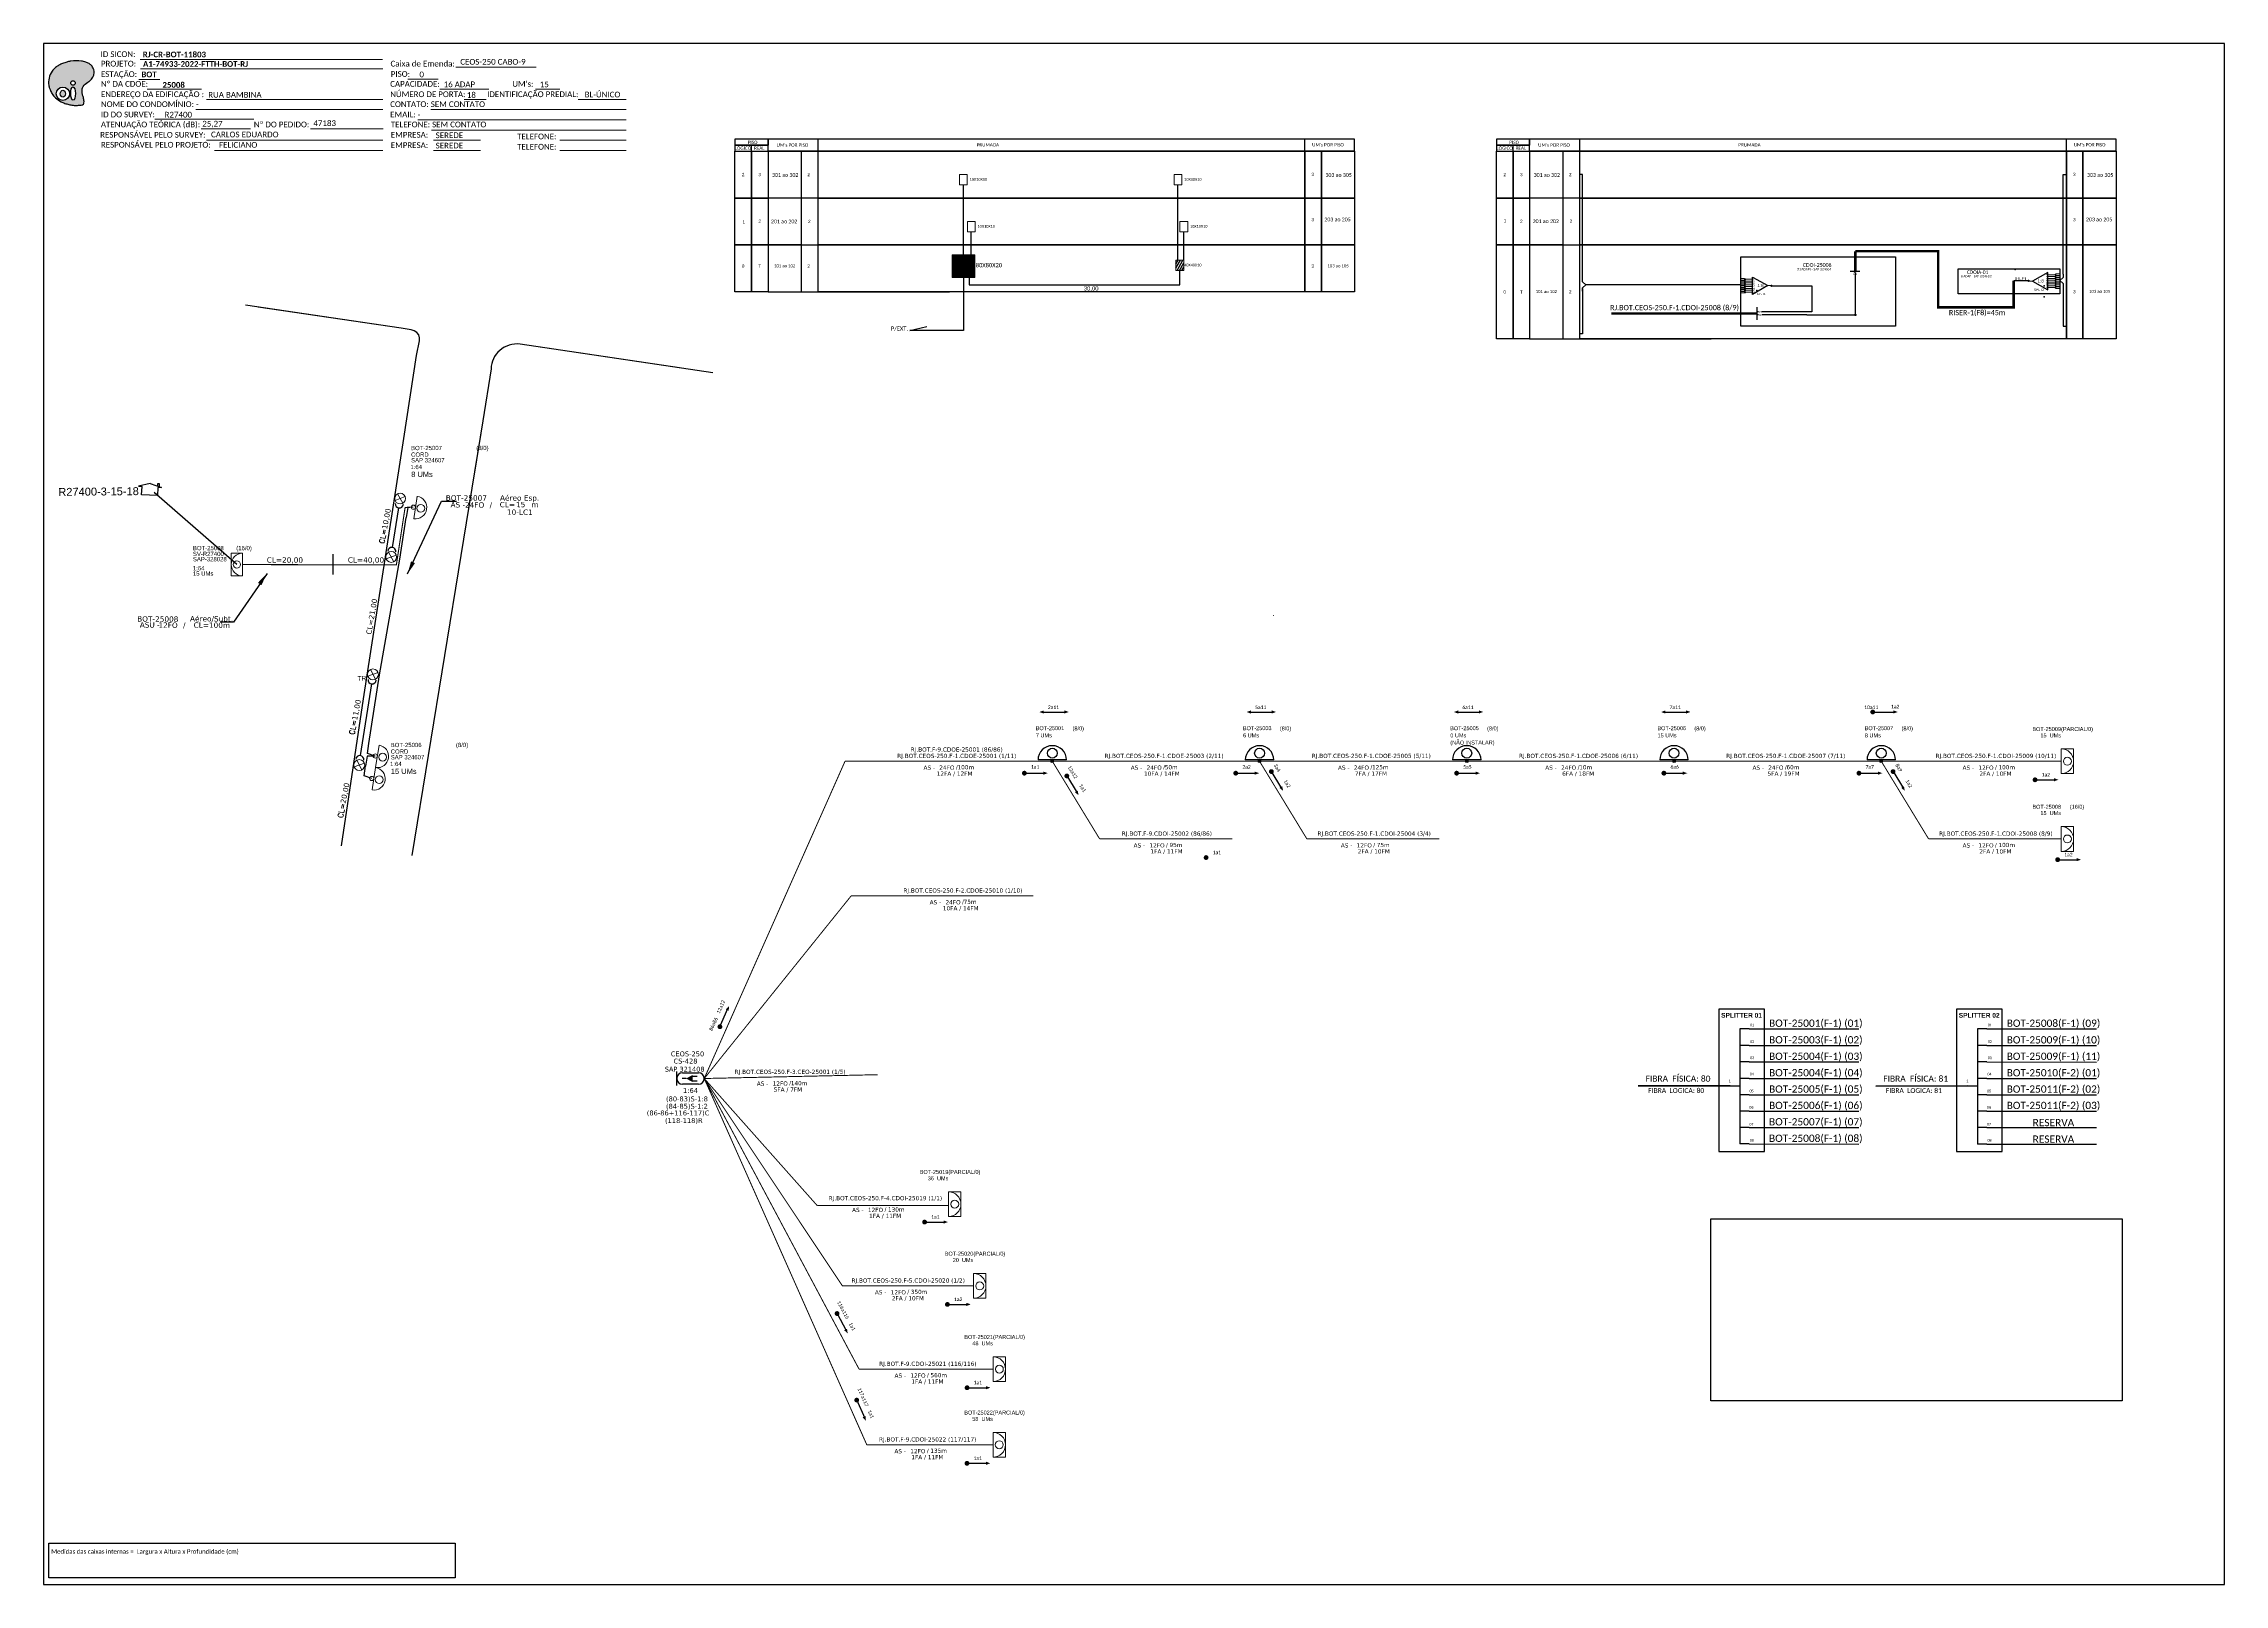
# Model space of a CAD drawing. Header units: metres. Extents: x 694 to 2151, y 611 to 1205.
# Drawn here: x 694 to 1535, y 611 to 1205 of the extents above; entities that cross this region are included whole.
import ezdxf
from ezdxf.enums import TextEntityAlignment as Align

# ---------------------------------------------------------------- set-up
doc = ezdxf.new("R2010")
doc.units = ezdxf.units.M
for name, color, linetype, lineweight in [('10.4-Postes', 1, 'Continuous', 0), ("20.0-LEGENDA DOS CDO'S", 1, 'Continuous', 0), ('20.1-CDO_INTERIOR', 1, 'Continuous', 0), ('20.2-CDO_POSTE', 1, 'Continuous', 5), ('20.6-CORDOALHA_SUPORTE', 7, 'Continuous', 25), ('40.1-ETIQUETAS', 1, 'Continuous', 20), ('CORDOALHA_SUPORTE', 7, 'Continuous', 25)]:
    doc.layers.add(name, color=color, linetype=linetype, lineweight=lineweight)
for name, color, linetype in [('20.4-CEOS', 1, 'Continuous'), ('CABO OPTICO EXISTENTE', 5, 'Continuous'), ('CAP a instalar', 1, 'Continuous'), ('CD de instalação futura', 8, 'Continuous'), ('celulas gpon', 7, 'Continuous'), ('label_cabos', 7, 'Continuous'), ('Legenda', 1, 'Continuous'), ('QUADRA', 7, 'Continuous'), ('SETA', 7, 'Continuous'), ('surveys legendas', 7, 'Continuous')]:
    doc.layers.add(name, color=color, linetype=linetype)
doc.layers.add('DROP DE CLIENTE', color=140, linetype='Continuous', plot=False)
doc.layers.add('EXTRA', color=50, linetype='Continuous', plot=False)
doc.styles.add('ARIAL', font='arial.ttf')
doc.styles.add('DIGICADE', font='arial.ttf')
doc.styles.add('ROMANS', font='romans.shx')
doc.styles.add('siredit', font='verdana.ttf')
doc.styles.get("Standard").update_dxf_attribs({"font": 'arial.ttf'})
doc.styles.add('WMF-Calibri0', font='calibri.ttf')
doc.styles.add('WMF-Calibri1', font='calibrib.ttf')
doc.linetypes.add('FENCELINE1', pattern='A,0.25,-0.1,[133,ltypeshp.shx,S=0.1,R=0,X=-0.1,Y=0],-0.1,1', length=1.45)
doc.dimstyles.get("Standard").update_dxf_attribs({"dimtxt": 0.18, "dimasz": 0.18, "dimexe": 0.18, "dimexo": 0.0625, "dimgap": 0.09, "dimtad": 0, "dimtih": 1, "dimtoh": 1, "dimdec": 4, "dimzin": 0, "dimdsep": 46, "dimtxsty": 'Standard', "dimcen": 0.09, "dimadec": 0, "dimazin": 0, "dimtfac": 1, "dimtdec": 4, "dimtofl": 0, "dimtmove": 0, "dimatfit": 3, "dimfxl": 0, "dimtolj": 1, "dimtzin": 0, "dimarcsym": 0})
pattern_1 = [(45, (1142.21646, 1120.84455), (-0.2873682, 0.2873682), [])]

# ---------------------------------------------------------------- blocks, each defined once
blk = doc.blocks.new('OI')
h = blk.add_hatch(color=40)
edge = h.paths.add_edge_path()
edge.add_spline(control_points=[(4.35, -0.67), (3.92, -0.99), (3.26, -1.5), (2.81, -2.59), (2.9, -3.5), (3.06, -4.27), (3.31, -4.85), (3.37, -5.39), (3.4, -5.88), (3.2, -6.4), (2.54, -6.61), (1.65, -6.63), (0.55, -6.67), (-0.56, -6.42), (-1.61, -6.14), (-2.77, -5.61), (-3.92, -4.77), (-4.89, -3.7), (-5.34, -2.65), (-5.6, -1.94), (-5.85, -0.96), (-5.71, 0.47), (-5.1, 2.02), (-4.14, 3.02), (-3.3, 3.61), (-2.37, 4.16), (-1.36, 4.44), (-0.56, 4.7), (0.79, 4.85), (2.24, 4.97), (3.79, 4.57), (4.67, 4.21), (5.44, 3.65), (5.76, 2.99), (6.03, 2.21), (6.01, 1.46), (5.72, 0.64), (5.31, 0.08), (4.88, -0.38), (4.51, -0.55), (4.35, -0.67)], knot_values=[0, 0, 0, 0, 1.60434, 2.417191, 3.427595, 4.282808, 4.776746, 5.304182, 5.888771, 6.258406, 6.858137, 7.79129, 8.986195, 10.124242, 11.187857, 12.242908, 13.953784, 15.414161, 16.515391, 17.349188, 17.675853, 19.552021, 21.515531, 22.568638, 23.63245, 24.621084, 25.782718, 26.745347, 27.142653, 29.870543, 31.004649, 31.921532, 32.709589, 33.801391, 34.042471, 35.192333, 35.971461, 36.628871, 37.254359, 37.836911, 37.836911, 37.836911, 37.836911], degree=3, periodic=0)
h.paths.add_polyline_path([(1.13, -0.87, -1), (-0.04, -0.87, -1)], flags=16)
edge = h.paths.add_edge_path(flags=16)
edge.add_ellipse((0.56, -3.59), major_axis=(-0.02, 1.71), ratio=0.361305, start_angle=0, end_angle=360)
h.paths.add_polyline_path([(-0.36, -3.62, -1), (-3.8, -3.62, -1)], flags=16)
edge = h.paths.add_edge_path(flags=0)
edge.add_ellipse((-2.08, -3.62), major_axis=(0, 0.885), ratio=0.758294, start_angle=0, end_angle=360)
at = {"color": 40}
for centre, radius in [((-2.08, -3.62), 1.72), ((0.54, -0.87), 0.587)]:
    blk.add_circle(centre, radius, dxfattribs=at)
blk.add_ellipse((-2.08, -3.62), major_axis=(0, 0.885), ratio=0.758294, start_param=-3.141592653589792, end_param=3.141592653589792, dxfattribs=at)
blk.add_ellipse((0.56, -3.59), major_axis=(-0.02, 1.71), ratio=0.361305, dxfattribs=at)
at = {"color": 40, "start_tangent": (-0.800898, -0.598801), "end_tangent": (-0.800898, -0.598801)}
blk.add_spline([(4.35, -0.67), (3.2, -1.78), (2.9, -2.54), (2.92, -3.55), (3.12, -4.38), (3.28, -4.85), (3.37, -5.37), (3.35, -5.95), (3.2, -6.29), (2.66, -6.55), (1.73, -6.63), (0.54, -6.62), (-0.58, -6.41), (-1.6, -6.11), (-2.56, -5.67), (-3.95, -4.67), (-4.89, -3.56), (-5.37, -2.56), (-5.64, -1.78), (-5.72, -1.46), (-5.63, 0.42), (-4.84, 2.22), (-4.13, 2.99), (-3.27, 3.62), (-2.4, 4.09), (-1.3, 4.47), (-0.37, 4.72), (0.02, 4.77), (2.75, 4.8), (3.85, 4.53), (4.69, 4.16), (5.31, 3.68), (5.85, 2.73), (5.93, 2.5), (5.94, 1.35), (5.67, 0.62), (5.29, 0.08), (4.84, -0.36), (4.35, -0.67)], degree=3, dxfattribs=at)
blk = doc.blocks.new('POSTE_CELULA_9')
at = {"layer": '10.4-Postes', "color": 10}
for points in [[(-98.28, 125.14), (-100.92, 124.16)], [(-100.27, 125.89), (-98.93, 123.41)]]:
    blk.add_lwpolyline(points, dxfattribs=at)
blk.add_circle((-99.6, 124.65), 1.41, dxfattribs=at)
blk = doc.blocks.new('SURVEY_SURVEY')
for p, q in [((0, 0.0000127), (-0.0000126, 0.000009)), ((-0.0000126, 0.000009), (-0.0000086, 0.000009)), ((-0.0000086, 0), (-0.0000086, 0.000009)), ((0.0000086, 0), (-0.0000086, 0)), ((0, 0.0000127), (0.0000126, 0.000009)), ((0.0000084, 0.0000132), (0.0000098, 0.0000132)), ((0.0000084, 0.0000103), (0.0000084, 0.0000132)), ((0.0000126, 0.000009), (0.0000086, 0.000009)), ((0.0000086, 0.000009), (0.0000086, 0)), ((0.0000098, 0.0000132), (0.0000098, 0.0000099))]:
    blk.add_line(p, q)
blk = doc.blocks.new('*U8')
at = {"color": 0}
blk.add_line((2.14, -0.58), (-2.1, -0.68), dxfattribs=at)
for centre, radius in [((0, 0.38), 0.733), ((0.03, -1.03), 0.393)]:
    blk.add_circle(centre, radius, dxfattribs=at)
blk.add_arc((0.02, -0.63), 2.12, 1.3782, 181.3782, dxfattribs=at)
blk = doc.blocks.new('Inst CDOE-8 CAIXA DIST OPT CDOE 48F_8D C_SPL OPTAP')
at = {"layer": "20.0-LEGENDA DOS CDO'S", "color": 0, "style": 'ARIAL'}
for tag, p, height in [('CORDOALHA', (0.12, 4.02), 0.8), ('FID', (0.12, 5.25), 0.8), ('1:XX', (-0.01, 1.7), 0.8), ('SAP', (0.12, 2.96), 0.8), ('UMS', (0.14, 0.22), 1)]:
    blk.add_attdef(tag, p, '', height=height, rotation=0.118, dxfattribs=at)
at = {"layer": "20.0-LEGENDA DOS CDO'S", "color": 0}
for tag, p, style, flags in [('ID_ATIVIDADE', (0.12, 6.47), 'ARIAL', 3), ('FATOR', (7.92, 6.47), 'ARIAL', 1), ('QTDE', (0.23, -0.97), 'DIGICADE', 3)]:
    blk.add_attdef(tag, p, '', height=0.8, rotation=0.118, dxfattribs=dict(at, style=style, flags=flags))
at = {"layer": "20.0-LEGENDA DOS CDO'S", "color": 0, "style": 'ARIAL'}
blk.add_attdef('FIBRAS_UTILIZADAS', text='', height=0.8, rotation=0.118, dxfattribs=at).set_placement((13.48, 5.26), align=Align.CENTER)
blk = doc.blocks.new('Inst CORD ALUMINIO 4.8 MM 3F')
at = {"layer": '20.6-CORDOALHA_SUPORTE', "color": 0, "lineweight": 0, "style": 'ROMANS'}
for tag, p, flags in [('FATOR', (-5.2, -4.44), 3), ('ID_ATIVIDADE', (-5.2, -6.67), 3), ('FID', (-5.2, -8.9), 1)]:
    blk.add_attdef(tag, p, '', height=1, dxfattribs=dict(at, flags=flags))
blk.add_attdef('LANCE', text='', height=1, dxfattribs=at).set_placement((-0.54, -2.21), align=Align.RIGHT)
at = {"layer": '20.6-CORDOALHA_SUPORTE', "color": 0, "style": 'siredit'}
blk.add_attdef('QTDE', (-0.54, -2.21), '', height=1, rotation=359.69, dxfattribs=at)
blk = doc.blocks.new('Inst CB ESP CFOA-SM-AS-80-TS-24')
at = {"layer": 'label_cabos', "color": 0, "style": 'siredit'}
for tag, flags, p in [('ID_ATIVIDADE', 3, (1.31, 2.67)), ('FATOR', 1, (11.56, 2.55))]:
    blk.add_attdef(tag, text='', height=1, rotation=359.69, dxfattribs=dict(at, flags=flags)).set_placement(p, align=Align.MIDDLE_CENTER)
for tag, p in [('TIPO_CABO', (1.76, 0)), ('DESTINO_CABO', (3.13, 1.26)), ('CABO', (4.69, -0.05)), ('/', (7.71, -0.05)), ('LANCE', (10.81, 0)), ('TIPO_CABO', (13.11, 1.24)), ('UND', (15.96, 0)), ('FID', (13.15, -1.41))]:
    blk.add_attdef(tag, text='', height=1, rotation=359.69, dxfattribs=at).set_placement(p, align=Align.MIDDLE_CENTER)
blk.add_attdef('QTDE', (12.43, -0.47), '', height=1, rotation=359.69, dxfattribs=at)
blk = doc.blocks.new('LEGENDA DOS CABOS')
at = {"layer": 'EXTRA', "style": 'siredit'}
for tag, p in [('ID', (4.6, 0.97)), ('XX', (9.03, 0.97))]:
    blk.add_attdef(tag, text='', height=0.48, rotation=359.69, dxfattribs=at).set_placement(p, align=Align.MIDDLE_CENTER)
at = {"layer": 'Legenda', "color": 7, "style": 'siredit'}
for tag, p in [('TIPO_CABO', (1.31, 0)), ('CABO', (4.69, -0.05)), ('/', (6.81, -0.05)), ('METROS', (10.03, -0.05))]:
    blk.add_attdef(tag, text='', height=0.8, rotation=359.69, dxfattribs=at).set_placement(p, align=Align.MIDDLE_CENTER)
blk = doc.blocks.new('ETIQUETA_RS5F')
at = {"layer": '40.1-ETIQUETAS', "color": 0, "style": 'siredit'}
blk.add_text('/', height=1.5, dxfattribs=at).set_placement((1.55, -1.95), align=Align.MIDDLE_RIGHT)
for tag, p in [('ETIQUETA_R_SECUNDARIA', (1.18, 2.1)), ('ETIQUETA_R_PRIMARIA', (1.18, 4.1)), ('F_ATIVAS/F_MORTAS', (1.11, -4.24))]:
    blk.add_attdef(tag, text='', height=1.5, dxfattribs=at).set_placement(p, align=Align.MIDDLE_CENTER)
for tag, p in [('TIPO_CABO', (-6.62, -2.12)), ('CAP_CABO', (0.37, -2.09))]:
    blk.add_attdef(tag, text='', height=1.5, dxfattribs=at).set_placement(p, align=Align.MIDDLE_RIGHT)
for tag, p in [('FUSÃO_1', (0.82, -8.39)), ('FUSÃO_2', (0.82, -10.6)), ('FUSÃO_3', (0.82, -12.93)), ('FUSÃO_4', (0.82, -15.14)), ('FUSÃO_5', (0.82, -17.16))]:
    blk.add_attdef(tag, text='', height=1.5, dxfattribs=at).set_placement(p, align=Align.CENTER)
blk.add_attdef('METROS', text='', height=1.5, dxfattribs=at).set_placement((2.11, -1.95), align=Align.MIDDLE_LEFT)
blk = doc.blocks.new('CDOE-TEXTO PADRÃO')
at = {"layer": "20.0-LEGENDA DOS CDO'S", "color": 0, "style": 'ARIAL'}
for tag, p in [('CDO_N', (0.49, 7.39)), ('SAP', (0.51, 1.67)), ('CORDOALHA', (0.5, 4.33)), ('SPLITER_1', (0.59, -0.91)), ('(XX-XX_F)S', (0.54, -8.29)), ('(XX-XX_L)S', (0.55, -10.83)), ('SPLITER_2', (0.6, -3.55)), ('UMS', (0.55, -13.15))]:
    blk.add_attdef(tag, p, '', height=1.7, rotation=0.11799, dxfattribs=at)
blk.add_attdef('FIBRAS_UTILIZADAS', text='', height=1.7, rotation=0.11799, dxfattribs=at).set_placement((19.77, 7.43), align=Align.CENTER)
blk = doc.blocks.new('CDOI_INT')
at = {"layer": '20.1-CDO_INTERIOR', "color": 0, "lineweight": 18}
blk.add_lwpolyline([(4.25, -4.25), (4.25, 4.25), (0, 4.25), (0, -4.25)], close=True, dxfattribs=at)
blk.add_circle((2.12, 0), 1.36, dxfattribs=at)
blk.add_arc((0, 0), 4.25, 270, 90, dxfattribs=at)
at = {"layer": "20.0-LEGENDA DOS CDO'S", "color": 0, "style": 'ARIAL'}
for tag, p in [('SAP', (-0.08, 6.23)), ('CDO_N', (-0.08, 10.38)), ('SURVEY', (-0.08, 8.2)), ('SPLITER_1', (21.18, 10.38)), ('SPLITER_2', (21.19, 8.68)), ('1:XX', (5.94, -2.22)), ('UMS', (5.94, -4.24))]:
    blk.add_attdef(tag, p, '', height=1.36, dxfattribs=at)
blk.add_attdef('FIBRAS_UTILIZADAS', text='', height=1.36, dxfattribs=at).set_placement((15.34, 10.38), align=Align.CENTER)
blk = doc.blocks.new('CEOS_UN_SC')
at = {"layer": '20.4-CEOS', "color": 0}
for p, q in [((-9.11, 2.39), (-2.39, 2.39)), ((-2.39, -2.39), (-9.11, -2.39))]:
    blk.add_line(p, q, dxfattribs=at)
for points in [[(-11.5, -2.89), (-11.5, 2.89)], [(-7.6, 0), (-9.22, 0)], [(-4.96, 0.95), (-2.92, 0.95)], [(-4.96, -1.04), (-2.92, -1.04)]]:
    blk.add_lwpolyline(points, dxfattribs=at)
blk.add_lwpolyline([(-7.6, 0, 0, 2.95, 0), (-4.83, 0, 2.95, 2.95, 0)], format="xyseb", dxfattribs=at)
for centre, start, end in [((-9.11, 0), 90, 270), ((-2.39, 0), 270, 90)]:
    blk.add_arc(centre, 2.39, start, end, dxfattribs=at)
at = {"layer": '20.4-CEOS', "color": 7, "style": 'siredit'}
for tag, height, p in [('NOME?', 2.03, (-5.75, 10.27)), ('TIPO?', 2, (-8.17, 3.89)), ('LOCAL?', 2.03, (-5.75, 7.27))]:
    blk.add_attdef(tag, text='', height=height, dxfattribs=at).set_placement(p, align=Align.MIDDLE_CENTER)
for tag, p in [('RACIO_SPLITAGEM', (-5.75, -3.97)), ('FIBRAS_RESERVA', (-5.75, -7.51))]:
    blk.add_attdef(tag, text='', height=2.03, dxfattribs=at).set_placement(p, align=Align.TOP_CENTER)
blk = doc.blocks.new('SPLT_1-8_SC-APC')
at = {"color": 1, "lineweight": 0}
blk.add_lwpolyline([(-17, -7.5), (-19.3, -7.5)], dxfattribs=at)
at = {"color": 1}
blk.add_lwpolyline([(-7.4, -2.1), (-17, -7.5), (-7.4, -13), (-7.4, -2.1)], dxfattribs=at)
at = {"color": 3, "lineweight": 0}
for points in [[(-3, -3.5), (-7.4, -3.5)], [(-7.4, -4.7), (-3, -4.7)], [(-7.4, -5.8), (-3, -5.8)], [(-7.4, -7), (-3, -7)], [(-7.4, -8.1), (-3, -8.1)], [(-7.4, -9.3), (-3, -9.3)], [(-7.4, -10.4), (-3, -10.4)], [(-7.4, -11.6), (-3, -11.6)], [(-2.4, -3), (-2.4, -4)], [(-2.4, -3), (0, -3)], [(-2.4, -4), (0, -4)], [(-2.4, -4.2), (-2.4, -5.2)], [(-2.4, -4.2), (0, -4.2)], [(-2.4, -5.2), (0, -5.2)], [(-2.4, -5.3), (-2.4, -6.3)], [(-2.4, -5.3), (0, -5.3)], [(-2.4, -6.3), (0, -6.3)], [(-2.4, -6.5), (-2.4, -7.5)], [(-2.4, -6.5), (0, -6.5)], [(-2.4, -7.5), (0, -7.5)], [(-2.4, -7.6), (-2.4, -8.6)], [(-2.4, -7.6), (0, -7.6)], [(-2.4, -8.6), (0, -8.6)], [(-2.4, -8.8), (-2.4, -9.8)], [(-2.4, -8.8), (0, -8.8)], [(-2.4, -9.8), (0, -9.8)], [(-2.4, -9.9), (-2.4, -10.9)], [(-2.4, -9.9), (0, -9.9)], [(-2.4, -10.9), (0, -10.9)], [(-2.4, -11.1), (-2.4, -12.1)], [(-2.4, -11.1), (0, -11.1)], [(-2.4, -12.1), (0, -12.1)]]:
    blk.add_lwpolyline(points, dxfattribs=at)
for points in [[(-3, -3.2), (-2.4, -3.2), (-2.4, -3.8), (-3, -3.8)], [(-3, -4.4), (-2.4, -4.4), (-2.4, -5), (-3, -5)], [(-3, -5.5), (-2.4, -5.5), (-2.4, -6.1), (-3, -6.1)], [(-3, -6.7), (-2.4, -6.7), (-2.4, -7.3), (-3, -7.3)], [(-3, -7.8), (-2.4, -7.8), (-2.4, -8.4), (-3, -8.4)], [(-3, -9), (-2.4, -9), (-2.4, -9.6), (-3, -9.6)], [(-3, -10.1), (-2.4, -10.1), (-2.4, -10.7), (-3, -10.7)], [(-3, -11.3), (-2.4, -11.3), (-2.4, -11.9), (-3, -11.9)]]:
    blk.add_lwpolyline(points, close=True, dxfattribs=at)
at = {"color": 1, "style": 'ARIAL'}
for s, height, p in [('1:8', 2, (-13.9, -8.4)), ('S1', 0.75, (-8.7, -3.8)), ('S2', 0.75, (-8.7, -5)), ('S3', 0.75, (-8.7, -6.2)), ('S4', 0.75, (-8.7, -7.4)), ('S5', 0.75, (-8.7, -8.6)), ('S6', 0.75, (-8.7, -9.7)), ('S7', 0.75, (-8.7, -10.8)), ('S8', 0.75, (-8.7, -11.9))]:
    blk.add_text(s, height=height, dxfattribs=at).set_placement(p)
blk = doc.blocks.new('SPLITTER_')
blk.add_point((0, 0))
at = {"style": 'ARIAL', "flags": 4}
blk.add_attdef('SPLT', (0, -3.3), '', height=1.5, dxfattribs=at)
blk = doc.blocks.new('A$C415C251F')
at = {"color": 3}
blk.add_point((0, 0), dxfattribs=at)
blk = doc.blocks.new('LEG_CDOIA8_C-SPLT_DIR')
at = {"color": 3}
blk.add_blockref('A$C415C251F', (0, 0), dxfattribs=at)
at = {"color": 1, "style": 'WMF-Calibri0', "flags": 4}
blk.add_attdef('CDO', (-26.8, -2.6), '', height=2, dxfattribs=at)
blk.add_attdef('MODELO', text='', height=1.5, dxfattribs=at).set_placement((-22.2, -4.5), align=Align.CENTER)
at = {"style": 'ARIAL', "flags": 4}
blk.add_attdef('SPLITAGEM', text='', height=1.5, dxfattribs=at).set_placement((-18.4, -12.6), align=Align.CENTER)
blk = doc.blocks.new('SPLT_1-8_SC-APC_ESQ')
at = {"color": 3, "lineweight": 0}
for points in [[(2.4, -3), (0, -3)], [(2.4, -4), (0, -4)], [(2.4, -4.2), (0, -4.2)], [(2.4, -5.2), (0, -5.2)], [(2.4, -5.3), (0, -5.3)], [(2.4, -6.3), (0, -6.3)], [(2.4, -6.5), (0, -6.5)], [(2.4, -7.5), (0, -7.5)], [(2.4, -7.6), (0, -7.6)], [(2.4, -8.6), (0, -8.6)], [(2.4, -8.8), (0, -8.8)], [(2.4, -9.8), (0, -9.8)], [(2.4, -9.9), (0, -9.9)], [(2.4, -10.9), (0, -10.9)], [(2.4, -11.1), (0, -11.1)], [(2.4, -12.1), (0, -12.1)], [(2.4, -3), (2.4, -4)], [(2.4, -4.2), (2.4, -5.2)], [(2.4, -5.3), (2.4, -6.3)], [(2.4, -6.5), (2.4, -7.5)], [(2.4, -7.6), (2.4, -8.6)], [(2.4, -8.8), (2.4, -9.8)], [(2.4, -9.9), (2.4, -10.9)], [(2.4, -11.1), (2.4, -12.1)], [(3, -3.5), (7.4, -3.5)], [(7.4, -4.7), (3, -4.7)], [(7.4, -5.8), (3, -5.8)], [(7.4, -7), (3, -7)], [(7.4, -8.1), (3, -8.1)], [(7.4, -9.3), (3, -9.3)], [(7.4, -10.4), (3, -10.4)], [(7.4, -11.6), (3, -11.6)]]:
    blk.add_lwpolyline(points, dxfattribs=at)
for points in [[(3, -3.2), (2.4, -3.2), (2.4, -3.8), (3, -3.8)], [(3, -4.4), (2.4, -4.4), (2.4, -5), (3, -5)], [(3, -5.5), (2.4, -5.5), (2.4, -6.1), (3, -6.1)], [(3, -6.7), (2.4, -6.7), (2.4, -7.3), (3, -7.3)], [(3, -7.8), (2.4, -7.8), (2.4, -8.4), (3, -8.4)], [(3, -9), (2.4, -9), (2.4, -9.6), (3, -9.6)], [(3, -10.1), (2.4, -10.1), (2.4, -10.7), (3, -10.7)], [(3, -11.3), (2.4, -11.3), (2.4, -11.9), (3, -11.9)]]:
    blk.add_lwpolyline(points, close=True, dxfattribs=at)
at = {"color": 1}
blk.add_lwpolyline([(7.4, -2.1), (17, -7.5), (7.4, -13), (7.4, -2.1)], dxfattribs=at)
at = {"color": 1, "lineweight": 0}
blk.add_lwpolyline([(17, -7.5), (19.3, -7.5)], dxfattribs=at)
at = {"color": 1, "style": 'ARIAL'}
for s, height, p in [('S2', 0.75, (7.6, -5)), ('S3', 0.75, (7.6, -6.2)), ('S4', 0.75, (7.6, -7.4)), ('S5', 0.75, (7.5, -8.6)), ('S6', 0.75, (7.6, -9.7)), ('S7', 0.75, (7.6, -10.8)), ('S8', 0.75, (7.6, -11.9)), ('S1', 0.75, (7.7, -3.8)), ('1:8', 2, (10.5, -8.4))]:
    blk.add_text(s, height=height, dxfattribs=at).set_placement(p)

msp = doc.modelspace()

# ---------------------------------------------------------------- hatches: boundary and pattern name
h = msp.add_hatch()
h.set_pattern_fill('ANSI31', color=1, scale=0.128, style=0)
h.set_pattern_definition(pattern_1)
h.paths.add_polyline_path([(1052.95, 1123.6), (1044.21, 1123.6), (1044.21, 1114.86), (1052.95, 1114.86)])
h.paths.add_polyline_path([(1046.22, 1118.64), (1050.17, 1118.64), (1050.17, 1120.8), (1046.22, 1120.8)], flags=24)
h = msp.add_hatch()
h.set_pattern_fill('ANSI31', color=1, scale=0.128, style=0)
h.set_pattern_definition(pattern_1)
h.paths.add_polyline_path([(1052.95, 1123.6), (1044.21, 1123.6), (1044.21, 1114.86), (1052.95, 1114.86)])
h.paths.add_polyline_path([(1046.22, 1118.64), (1050.17, 1118.64), (1050.17, 1120.8), (1046.22, 1120.8)], flags=24)
h = msp.add_hatch()
h.set_pattern_fill('ANSI31', color=1, scale=0.25, angle=15, style=0)
h.paths.add_polyline_path([(1131.31, 1121.49), (1130.55, 1121.49), (1130.55, 1117.57), (1133.57, 1117.57), (1133.57, 1121.49)])
h.paths.add_polyline_path([(1133.46, 1118.82), (1140.67, 1118.82), (1140.67, 1120.43), (1133.46, 1120.43)], flags=9)
h = msp.add_hatch(color=3)
h.dxf.hatch_style = 1
edge = h.paths.add_edge_path()
edge.add_arc((1360.22, 1111.66), 0.256, 0, 360)
h = msp.add_hatch(color=3)
h.dxf.hatch_style = 1
edge = h.paths.add_edge_path()
edge.add_arc((1459.32, 1113.55), 0.256, 0, 360)
h = msp.add_hatch(color=3)
h.dxf.hatch_style = 1
edge = h.paths.add_edge_path()
edge.add_arc((1392.54, 1100.41), 0.256, 0, 360)

# ---------------------------------------------------------------- linework, layer by layer
for p, q in [((973.23, 1168.12), (973.23, 1168.12)), ((973.23, 1168.12), (973.23, 1165.84)), ((1097.04, 1168.12), (973.23, 1168.12)), ((973.23, 1168.12), (973.23, 1168.12)), ((973.23, 1168.12), (973.23, 1165.84)), ((1097.04, 1168.12), (973.23, 1168.12)), ((1180.24, 1163.57), (973.23, 1163.57)), ((973.23, 1163.57), (1180.24, 1163.57)), ((1180.24, 1163.57), (973.23, 1163.57)), ((973.23, 1163.57), (1180.24, 1163.57)), ((986.03, 1163.57), (986.03, 1109.25)), ((992.42, 1163.57), (992.42, 1109.25)), ((1199.44, 1168.12), (1097.04, 1168.12)), ((1199.44, 1168.12), (1180.24, 1168.12)), ((1180.24, 1163.57), (1180.24, 1168.12)), ((1180.24, 1163.57), (1180.24, 1168.12)), ((1186.64, 1163.57), (1180.24, 1163.57)), ((1180.24, 1163.57), (1180.24, 1145.46)), ((1180.24, 1163.57), (1186.64, 1163.57)), ((1180.24, 1145.46), (1180.24, 1163.57)), ((1186.64, 1163.57), (1180.24, 1163.57)), ((1180.24, 1163.57), (1180.24, 1145.46)), ((1180.24, 1163.57), (1186.64, 1163.57)), ((1180.24, 1145.46), (1180.24, 1163.57)), ((1199.44, 1163.57), (1186.64, 1163.57)), ((1186.64, 1163.57), (1199.44, 1163.57)), ((1186.64, 1145.46), (1186.64, 1163.57)), ((1186.64, 1163.57), (1186.64, 1145.46)), ((1199.44, 1163.57), (1186.64, 1163.57)), ((1186.64, 1163.57), (1199.44, 1163.57)), ((1186.64, 1145.46), (1186.64, 1163.57)), ((1186.64, 1163.57), (1186.64, 1145.46)), ((1199.44, 1163.57), (1199.44, 1168.12)), ((1199.44, 1163.57), (1199.44, 1168.12)), ((1199.44, 1163.57), (1199.44, 1145.46)), ((1199.44, 1163.57), (1199.44, 1145.46)), ((1266.93, 1168.12), (1266.93, 1168.12)), ((1266.93, 1168.12), (1266.93, 1165.84)), ((1390.74, 1168.12), (1266.93, 1168.12)), ((1266.93, 1168.12), (1266.93, 1168.12)), ((1266.93, 1168.12), (1266.93, 1165.84)), ((1390.74, 1168.12), (1266.93, 1168.12)), ((1473.94, 1163.57), (1266.93, 1163.57)), ((1266.93, 1163.57), (1473.94, 1163.57)), ((1473.94, 1163.57), (1266.93, 1163.57)), ((1266.93, 1163.57), (1473.94, 1163.57)), ((1279.73, 1163.57), (1279.73, 1091.15)), ((1286.12, 1163.57), (1286.12, 1091.15)), ((1493.14, 1168.12), (1390.74, 1168.12)), ((1493.14, 1168.12), (1473.94, 1168.12)), ((1473.94, 1163.57), (1473.94, 1168.12)), ((1473.94, 1163.57), (1473.94, 1168.12)), ((1480.34, 1163.57), (1473.94, 1163.57)), ((1473.94, 1163.57), (1473.94, 1145.46)), ((1473.94, 1163.57), (1480.34, 1163.57)), ((1473.94, 1145.46), (1473.94, 1163.57)), ((1480.34, 1163.57), (1473.94, 1163.57)), ((1473.94, 1163.57), (1473.94, 1145.46)), ((1473.94, 1163.57), (1480.34, 1163.57)), ((1473.94, 1145.46), (1473.94, 1163.57)), ((1493.14, 1163.57), (1480.34, 1163.57)), ((1480.34, 1163.57), (1493.14, 1163.57)), ((1480.34, 1145.46), (1480.34, 1163.57)), ((1480.34, 1163.57), (1480.34, 1145.46)), ((1493.14, 1163.57), (1480.34, 1163.57)), ((1480.34, 1163.57), (1493.14, 1163.57)), ((1480.34, 1145.46), (1480.34, 1163.57)), ((1480.34, 1163.57), (1480.34, 1145.46)), ((1493.14, 1163.57), (1493.14, 1168.12)), ((1493.14, 1163.57), (1493.14, 1168.12)), ((1493.14, 1163.57), (1493.14, 1145.46)), ((1493.14, 1163.57), (1493.14, 1145.46)), ((960.43, 1145.46), (966.83, 1145.46)), ((960.43, 1127.36), (960.43, 1145.46)), ((960.43, 1145.46), (966.83, 1145.46)), ((960.43, 1127.36), (960.43, 1145.46)), ((966.83, 1145.46), (966.83, 1127.36)), ((966.83, 1145.46), (973.23, 1145.46)), ((966.83, 1127.36), (966.83, 1145.46)), ((966.83, 1145.46), (966.83, 1127.36)), ((966.83, 1145.46), (973.23, 1145.46)), ((966.83, 1127.36), (966.83, 1145.46)), ((973.23, 1145.46), (973.23, 1127.36)), ((986.03, 1145.46), (973.23, 1145.46)), ((973.23, 1145.46), (973.23, 1127.36)), ((973.23, 1145.46), (973.23, 1127.36)), ((986.03, 1145.46), (973.23, 1145.46)), ((973.23, 1145.46), (973.23, 1127.36)), ((1180.24, 1145.46), (992.42, 1145.46)), ((1180.24, 1145.46), (992.42, 1145.46)), ((1186.64, 1145.46), (1180.24, 1145.46)), ((1186.64, 1145.46), (1180.24, 1145.46)), ((1199.44, 1145.46), (1186.64, 1145.46)), ((1199.44, 1145.46), (1186.64, 1145.46)), ((1254.13, 1145.46), (1260.53, 1145.46)), ((1254.13, 1127.36), (1254.13, 1145.46)), ((1254.13, 1145.46), (1260.53, 1145.46)), ((1254.13, 1127.36), (1254.13, 1145.46)), ((1260.53, 1145.46), (1260.53, 1127.36)), ((1260.53, 1145.46), (1266.93, 1145.46)), ((1260.53, 1127.36), (1260.53, 1145.46)), ((1260.53, 1145.46), (1260.53, 1127.36)), ((1260.53, 1145.46), (1266.93, 1145.46)), ((1260.53, 1127.36), (1260.53, 1145.46)), ((1266.93, 1145.46), (1266.93, 1127.36)), ((1279.73, 1145.46), (1266.93, 1145.46)), ((1266.93, 1145.46), (1266.93, 1127.36)), ((1266.93, 1145.46), (1266.93, 1127.36)), ((1279.73, 1145.46), (1266.93, 1145.46)), ((1266.93, 1145.46), (1266.93, 1127.36)), ((1473.94, 1145.46), (1286.12, 1145.46)), ((1473.94, 1145.46), (1286.12, 1145.46)), ((1480.34, 1145.46), (1473.94, 1145.46)), ((1480.34, 1145.46), (1473.94, 1145.46)), ((1493.14, 1145.46), (1480.34, 1145.46)), ((1493.14, 1145.46), (1480.34, 1145.46)), ((960.43, 1127.36), (966.83, 1127.36)), ((960.43, 1109.25), (960.43, 1127.36)), ((966.83, 1127.36), (960.43, 1127.36)), ((960.43, 1127.36), (966.83, 1127.36)), ((960.43, 1109.25), (960.43, 1127.36)), ((966.83, 1127.36), (960.43, 1127.36)), ((966.83, 1127.36), (966.83, 1109.25)), ((966.83, 1127.36), (973.23, 1127.36)), ((966.83, 1109.25), (966.83, 1127.36)), ((973.23, 1127.36), (966.83, 1127.36)), ((966.83, 1127.36), (966.83, 1109.25)), ((966.83, 1127.36), (973.23, 1127.36)), ((966.83, 1109.25), (966.83, 1127.36)), ((973.23, 1127.36), (966.83, 1127.36)), ((973.23, 1127.36), (973.23, 1109.25)), ((986.03, 1127.36), (973.23, 1127.36)), ((973.23, 1127.36), (973.23, 1109.25)), ((973.23, 1127.36), (986.03, 1127.36)), ((973.23, 1127.36), (973.23, 1109.25)), ((986.03, 1127.36), (973.23, 1127.36)), ((973.23, 1127.36), (973.23, 1109.25)), ((973.23, 1127.36), (986.03, 1127.36)), ((1254.13, 1127.36), (1260.53, 1127.36)), ((1254.13, 1091.15), (1254.13, 1127.36)), ((1260.53, 1127.36), (1254.13, 1127.36)), ((1254.13, 1127.36), (1260.53, 1127.36)), ((1254.13, 1091.15), (1254.13, 1127.36)), ((1260.53, 1127.36), (1254.13, 1127.36)), ((1260.53, 1127.36), (1260.53, 1091.15)), ((1260.53, 1127.36), (1266.93, 1127.36)), ((1260.53, 1091.15), (1260.53, 1127.36)), ((1266.93, 1127.36), (1260.53, 1127.36)), ((1260.53, 1127.36), (1260.53, 1091.15)), ((1260.53, 1127.36), (1266.93, 1127.36)), ((1260.53, 1091.15), (1260.53, 1127.36)), ((1266.93, 1127.36), (1260.53, 1127.36)), ((1266.93, 1127.36), (1266.93, 1091.15)), ((1279.73, 1127.36), (1266.93, 1127.36)), ((1266.93, 1127.36), (1266.93, 1091.15)), ((1266.93, 1127.36), (1279.73, 1127.36)), ((1266.93, 1127.36), (1266.93, 1091.15)), ((1279.73, 1127.36), (1266.93, 1127.36)), ((1266.93, 1127.36), (1266.93, 1091.15)), ((1266.93, 1127.36), (1279.73, 1127.36)), ((973.23, 1109.25), (1043.27, 1109.25)), ((973.23, 1109.25), (1043.27, 1109.25)), ((1266.93, 1091.15), (1336.97, 1091.15)), ((1266.93, 1091.15), (1336.97, 1091.15))]:
    msp.add_line(p, q)
at = {"color": 7}
msp.add_line((1088.35, 928.83), (1077.36, 928.83), dxfattribs=at)
at = {"color": 8}
msp.add_line((1248.19, 928.83), (1237.2, 928.83), dxfattribs=at)
at = {"color": 5}
msp.add_line((1408.04, 928.83), (1397.05, 928.83), dxfattribs=at)
at = {"color": 7, "linetype": 'Continuous'}
for p, q in [((1348.04, 825.14), (1348.04, 780.76)), ((1351.63, 825.14), (1348.04, 825.14)), ((1439.69, 825.13), (1439.69, 780.75)), ((1443.29, 825.13), (1439.69, 825.13)), ((1351.63, 818.72), (1348.04, 818.72)), ((1443.29, 818.71), (1439.69, 818.71)), ((1351.63, 812.39), (1348.04, 812.39)), ((1443.29, 812.38), (1439.69, 812.38)), ((1344.31, 803.24), (1348.02, 803.24)), ((1351.63, 806.04), (1348.04, 806.04)), ((1351.63, 799.74), (1348.04, 799.74)), ((1435.96, 803.23), (1439.68, 803.23)), ((1443.29, 806.02), (1439.69, 806.02)), ((1443.29, 799.73), (1439.69, 799.73)), ((1351.63, 793.44), (1348.04, 793.44)), ((1443.29, 793.43), (1439.69, 793.43)), ((1351.63, 787.11), (1348.04, 787.11)), ((1443.29, 787.1), (1439.69, 787.1)), ((1351.63, 780.76), (1348.04, 780.76)), ((1443.29, 780.75), (1439.69, 780.75))]:
    msp.add_line(p, q, dxfattribs=at)
at = {"color": 10, "linetype": 'Continuous'}
for p, q in [((1351.63, 825.14), (1393.91, 825.13)), ((1443.29, 825.13), (1485.56, 825.12)), ((1351.63, 818.72), (1393.91, 818.71)), ((1443.29, 818.71), (1485.56, 818.7)), ((1351.63, 812.39), (1393.91, 812.38)), ((1443.29, 812.38), (1485.56, 812.37)), ((1351.63, 806.04), (1393.91, 806.02)), ((1351.63, 799.75), (1393.91, 799.74)), ((1443.29, 806.02), (1485.56, 806.01)), ((1443.29, 799.74), (1485.56, 799.73)), ((1351.63, 793.44), (1393.91, 793.42)), ((1443.29, 793.43), (1485.56, 793.41)), ((1351.63, 787.11), (1393.91, 787.1)), ((1443.29, 787.1), (1485.56, 787.09)), ((1351.63, 780.76), (1393.91, 780.75)), ((1443.29, 780.75), (1485.56, 780.74))]:
    msp.add_line(p, q, dxfattribs=at)
at = {"color": 1, "linetype": 'Continuous', "lineweight": 60}
for p, q in [((1344.31, 803.24), (1308.76, 803.13)), ((1435.96, 803.23), (1400.42, 803.12))]:
    msp.add_line(p, q, dxfattribs=at)
at = {"color": 7}
for points in [[(693.87, 610.98), (1534.87, 610.98), (1534.87, 1204.98), (693.87, 1204.98)], [(1339.9, 777.92), (1357.55, 777.92), (1357.55, 832.75), (1339.9, 832.75)], [(1431.55, 777.91), (1449.21, 777.91), (1449.21, 832.74), (1431.55, 832.74)]]:
    msp.add_lwpolyline(points, close=True, dxfattribs=at)
at = {"lineweight": 0}
for points in [[(731.11, 1198.9), (824.61, 1198.9)], [(731.22, 1195.24), (824.72, 1195.24)], [(852.83, 1195.85), (883.76, 1195.85)], [(730.58, 1191.21), (738.64, 1191.21)], [(834.32, 1191.26), (845.99, 1191.26)], [(846.68, 1187.43), (865.62, 1187.43)], [(752.51, 1179.61), (824.72, 1179.61)], [(756.71, 1183.44), (824.72, 1183.44)], [(843.13, 1179.61), (918.49, 1179.61)], [(736.71, 1175.84), (774.92, 1175.84)], [(838.16, 1175.63), (918.49, 1175.63)], [(843.44, 1171.65), (918.49, 1171.65)]]:
    msp.add_lwpolyline(points, dxfattribs=at)
at = {"color": 7, "lineweight": 0}
for points in [[(733.86, 1187.43), (754.75, 1187.43)], [(883.54, 1187.43), (892.97, 1187.43)], [(856.02, 1183.44), (864.57, 1183.44)], [(899.95, 1183.44), (918.46, 1183.44)], [(754.6, 1172.19), (773.69, 1172.19)], [(796.73, 1172.19), (824.75, 1172.19)], [(756.71, 1167.82), (824.72, 1167.82)], [(759.78, 1163.83), (824.72, 1163.83)], [(844.19, 1167.82), (862.4, 1167.82)], [(844.19, 1163.83), (862.4, 1163.83)], [(892.93, 1167.82), (918.49, 1167.82)], [(892.93, 1163.83), (918.49, 1163.83)]]:
    msp.add_lwpolyline(points, dxfattribs=at)
at = {"color": 0}
for points in [[(960.43, 1165.84), (973.23, 1165.84), (973.23, 1168.12), (960.43, 1168.12)], [(960.43, 1165.84), (973.23, 1165.84), (973.23, 1168.12), (960.43, 1168.12)], [(960.43, 1163.57), (973.23, 1163.57), (973.23, 1165.84), (960.43, 1165.84)], [(960.43, 1163.57), (973.23, 1163.57), (973.23, 1165.84), (960.43, 1165.84)], [(1254.13, 1165.84), (1266.93, 1165.84), (1266.93, 1168.12), (1254.13, 1168.12)], [(1254.13, 1165.84), (1266.93, 1165.84), (1266.93, 1168.12), (1254.13, 1168.12)], [(1254.13, 1163.57), (1266.93, 1163.57), (1266.93, 1165.84), (1254.13, 1165.84)], [(1254.13, 1163.57), (1266.93, 1163.57), (1266.93, 1165.84), (1254.13, 1165.84)], [(695.87, 626.84), (852.62, 626.84), (852.62, 613.48), (695.87, 613.48)]]:
    msp.add_lwpolyline(points, close=True, dxfattribs=at)
for points in [[(960.43, 1163.57), (966.83, 1163.57), (966.83, 1145.46), (960.43, 1145.46)], [(960.43, 1163.57), (966.83, 1163.57), (966.83, 1145.46), (960.43, 1145.46)], [(966.83, 1163.57), (973.23, 1163.57), (973.23, 1145.46), (966.83, 1145.46)], [(966.83, 1163.57), (973.23, 1163.57), (973.23, 1145.46), (966.83, 1145.46)], [(1254.13, 1163.57), (1260.53, 1163.57), (1260.53, 1145.46), (1254.13, 1145.46)], [(1254.13, 1163.57), (1260.53, 1163.57), (1260.53, 1145.46), (1254.13, 1145.46)], [(1260.53, 1163.57), (1266.93, 1163.57), (1266.93, 1145.46), (1260.53, 1145.46)], [(1260.53, 1163.57), (1266.93, 1163.57), (1266.93, 1145.46), (1260.53, 1145.46)], [(1180.24, 1145.46), (1186.64, 1145.46), (1186.64, 1127.36), (1180.24, 1127.36)], [(1180.24, 1145.46), (1186.64, 1145.46), (1186.64, 1127.36), (1180.24, 1127.36)], [(1186.64, 1145.46), (1199.44, 1145.46), (1199.44, 1127.36), (1186.64, 1127.36)], [(1186.64, 1145.46), (1199.44, 1145.46), (1199.44, 1127.36), (1186.64, 1127.36)], [(1473.94, 1145.46), (1480.34, 1145.46), (1480.34, 1127.36), (1473.94, 1127.36)], [(1473.94, 1145.46), (1480.34, 1145.46), (1480.34, 1127.36), (1473.94, 1127.36)], [(1480.34, 1145.46), (1493.14, 1145.46), (1493.14, 1127.36), (1480.34, 1127.36)], [(1480.34, 1145.46), (1493.14, 1145.46), (1493.14, 1127.36), (1480.34, 1127.36)], [(1180.24, 1127.36), (1186.64, 1127.36), (1186.64, 1109.25), (1180.24, 1109.25)], [(1180.24, 1127.36), (1186.64, 1127.36), (1186.64, 1109.25), (1180.24, 1109.25)], [(1186.64, 1127.36), (1199.44, 1127.36), (1199.44, 1109.25), (1186.64, 1109.25)], [(1186.64, 1127.36), (1199.44, 1127.36), (1199.44, 1109.25), (1186.64, 1109.25)], [(1473.94, 1127.36), (1480.34, 1127.36), (1480.34, 1091.15), (1473.94, 1091.15)], [(1473.94, 1127.36), (1480.34, 1127.36), (1480.34, 1091.15), (1473.94, 1091.15)], [(1480.34, 1127.36), (1493.14, 1127.36), (1493.14, 1091.15), (1480.34, 1091.15)], [(1480.34, 1127.36), (1493.14, 1127.36), (1493.14, 1091.15), (1480.34, 1091.15)], [(1336.87, 751.91), (1495.5, 751.91), (1495.5, 681.74), (1336.87, 681.74)]]:
    msp.add_lwpolyline(points, close=True)
for points in [[(966.83, 1163.57), (966.83, 1165.84)], [(966.83, 1163.57), (966.83, 1165.84)], [(992.61, 1163.57), (992.61, 1168.12)], [(992.61, 1163.57), (992.61, 1168.12)], [(1260.53, 1163.57), (1260.53, 1165.84)], [(1260.53, 1163.57), (1260.53, 1165.84)], [(1286.31, 1163.57), (1286.31, 1168.12)], [(1286.31, 1163.57), (1286.31, 1168.12)], [(992.42, 1145.46), (986.03, 1145.46)], [(992.42, 1145.46), (986.03, 1145.46)], [(992.42, 1145.46), (1180.24, 1145.46), (1180.24, 1127.36), (992.42, 1127.36)], [(992.42, 1145.46), (1180.24, 1145.46), (1180.24, 1127.36), (992.42, 1127.36)], [(1286.12, 1145.46), (1279.73, 1145.46)], [(1286.12, 1145.46), (1279.73, 1145.46)], [(1286.12, 1145.46), (1473.94, 1145.46), (1473.94, 1127.36), (1286.12, 1127.36)], [(1286.12, 1145.46), (1473.94, 1145.46), (1473.94, 1127.36), (1286.12, 1127.36)], [(986.03, 1127.36), (992.42, 1127.36)], [(986.03, 1127.36), (992.42, 1127.36)], [(992.42, 1127.36), (1180.24, 1127.36), (1180.24, 1109.25), (992.42, 1109.25)], [(992.42, 1127.36), (1180.24, 1127.36), (1180.24, 1109.25), (992.42, 1109.25)], [(1279.73, 1127.36), (1286.12, 1127.36)], [(1279.73, 1127.36), (1286.12, 1127.36)], [(1286.12, 1127.36), (1473.94, 1127.36), (1473.94, 1091.15), (1286.12, 1091.15)], [(1286.12, 1127.36), (1473.94, 1127.36), (1473.94, 1091.15), (1286.12, 1091.15)], [(973.23, 1109.25), (960.43, 1109.25)], [(1266.93, 1091.15), (1254.13, 1091.15)], [(1339.9, 832.75), (1339.9, 777.92)], [(1034.07, 750.59), (1040.92, 750.59)]]:
    msp.add_lwpolyline(points)
at = {"color": 0, "lineweight": 0}
for points in [[(1047.07, 1154.52), (1050.09, 1154.52), (1050.09, 1150.59), (1047.07, 1150.59)], [(1129.8, 1154.52), (1132.82, 1154.52), (1132.82, 1150.59), (1129.8, 1150.59)], [(1050.11, 1136.41), (1053.13, 1136.41), (1053.13, 1132.48), (1050.11, 1132.48)], [(1132.06, 1136.41), (1135.07, 1136.41), (1135.07, 1132.48), (1132.06, 1132.48)]]:
    msp.add_lwpolyline(points, close=True, dxfattribs=at)
at = {"color": 3}
for points in [[(1287.38, 1125.16), (1287.38, 1154.53), (1286.12, 1154.53)], [(1472.71, 1116.1), (1472.71, 1154.52), (1473.94, 1154.52)], [(1048.58, 1123.6), (1048.58, 1150.59)], [(1131.31, 1121.49), (1131.31, 1150.59)], [(1051.62, 1123.6), (1051.62, 1132.48)], [(1133.57, 1121.49), (1133.57, 1132.48)], [(1287.38, 1113.2), (1287.38, 1127.36)], [(1048.58, 1114.86), (1048.58, 1094.36), (1027.87, 1094.36), (1034.52, 1095.92)], [(1050.81, 1114.86), (1050.81, 1111.94), (1132.06, 1111.94), (1132.06, 1117.57)], [(1287.38, 1110.55), (1287.38, 1093.13), (1286.12, 1093.13)], [(1287.38, 1109.56), (1287.38, 1110.79), (1288.64, 1111.99), (1287.38, 1113.2), (1287.38, 1113.2)], [(1348.34, 1111.99), (1288.64, 1111.99)], [(1360.22, 1111.66), (1375.82, 1111.66)], [(1375.82, 1111.66), (1375.82, 1101.57)], [(1472.71, 1116.1), (1472.71, 1114.87), (1471.46, 1113.66), (1472.71, 1112.46), (1472.71, 1112.46)], [(1472.71, 1112.46), (1472.71, 1096.09), (1473.94, 1096.09)], [(1355.22, 1101.57), (1354.57, 1101.57)], [(1375.82, 1101.57), (1356.44, 1101.57)]]:
    msp.add_lwpolyline(points, dxfattribs=at)
at = {"color": 1, "lineweight": 0}
for points in [[(1052.95, 1123.6), (1044.21, 1123.6), (1044.21, 1114.86), (1052.95, 1114.86)], [(1052.95, 1123.6), (1044.21, 1123.6), (1044.21, 1114.86), (1052.95, 1114.86)], [(1130.55, 1121.49), (1133.57, 1121.49), (1133.57, 1117.57), (1130.55, 1117.57)]]:
    msp.add_lwpolyline(points, close=True, dxfattribs=at)
at = {"color": 1}
for points in [[(1408.06, 1096.06), (1348.34, 1096.06), (1348.34, 1122.8), (1408.06, 1122.8)], [(1408.06, 1122.8), (1408.06, 1096.06)], [(1354.57, 1103.41), (1354.61, 1098.44)]]:
    msp.add_lwpolyline(points, dxfattribs=at)
at = {"color": 5, "const_width": 1}
for points in [[(1392.54, 1124.97), (1392.54, 1117.24), (1392.54, 1117.24), (1392.54, 1117.24)], [(1453.61, 1113.57), (1453.61, 1103.31), (1424.49, 1103.31), (1424.49, 1124.97), (1392.54, 1124.97)]]:
    msp.add_lwpolyline(points, dxfattribs=at)
at = {"color": 5}
for points in [[(1390.59, 1117.24), (1394.3, 1117.24)], [(1392.54, 1116.63), (1392.54, 1117.24)], [(1392.54, 1116.63), (1392.54, 1100.42)], [(1459.57, 1113.57), (1453.61, 1113.57)]]:
    msp.add_lwpolyline(points, dxfattribs=at)
at = {"color": 1}
msp.add_lwpolyline([(1471.4, 1108.49), (1432.19, 1108.49), (1432.19, 1118.14), (1471.4, 1118.14)], close=True, dxfattribs=at)
at = {"color": 1, "const_width": 1}
msp.add_lwpolyline([(1298.47, 1100.93), (1354.59, 1100.93)], dxfattribs=at)
at = {"color": 2}
for points in [[(1355.22, 1100.42), (1354.57, 1100.42)], [(1373.87, 1100.42), (1356.57, 1100.42)], [(1373.87, 1100.42), (1392.28, 1100.42)]]:
    msp.add_lwpolyline(points, dxfattribs=at)
at = {"const_width": 0.924}
for points in [[(1398.79, 947.3, 1), (1399.71, 947.3, 1)], [(1167.1, 924.74, 1), (1167.58, 923.95, 1)], [(1406.86, 924.74, 1), (1407.34, 923.95, 1)], [(1071.64, 923.72, 1), (1072.56, 923.72, 1)], [(1088.22, 923.05, 1), (1088.7, 922.26, 1)], [(1153.16, 923.72, 1), (1154.08, 923.72, 1)], [(1238.32, 923.72, 1), (1239.25, 923.72, 1)], [(1318.24, 923.72, 1), (1319.17, 923.72, 1)], [(1393.48, 923.72, 1), (1394.41, 923.72, 1)]]:
    msp.add_lwpolyline(points, format="xyb", close=True, dxfattribs=at)
at = {"color": 8, "const_width": 0.924}
for points in [[(1461.4, 921.17, 1), (1462.33, 921.17, 1)], [(1141.72, 891.2, 1), (1142.64, 891.2, 1)], [(954.48, 825.54, 1), (954.86, 826.39, 1)], [(1033.15, 750.66, 1), (1034.08, 750.66, 1)], [(999.64, 715.82, 1), (1000.08, 715, 1)], [(1041.95, 718.91, 1), (1042.87, 718.91, 1)], [(1007.26, 682.44, 1), (1007.63, 681.6, 1)], [(1049.52, 686.79, 1), (1050.45, 686.79, 1)], [(1049.48, 657.65, 1), (1050.41, 657.65, 1)]]:
    msp.add_lwpolyline(points, format="xyb", close=True, dxfattribs=at)
at = {"color": 7, "const_width": 0.924}
msp.add_lwpolyline([(1470.11, 890.37, 1), (1471.03, 890.37, 1)], format="xyb", close=True, dxfattribs=at)
at = {"color": 3}
for centre in [(1360.22, 1111.66), (1459.32, 1113.55), (1392.54, 1100.41)]:
    msp.add_circle(centre, 0.256, dxfattribs=at)
at = {"color": 7}
for centre, radius in [((1082.85, 931.44), 1.9), ((1082.86, 928.32), 0.509)]:
    msp.add_circle(centre, radius, dxfattribs=at)
at = {"color": 8}
for centre, radius in [((1242.7, 931.44), 1.9), ((1242.7, 928.32), 0.509)]:
    msp.add_circle(centre, radius, dxfattribs=at)
at = {"color": 5}
for centre, radius in [((1402.54, 931.44), 1.9), ((1402.54, 928.32), 0.509)]:
    msp.add_circle(centre, radius, dxfattribs=at)
at = {"color": 7}
msp.add_arc((1082.85, 928.83), 5.49, 0, 180, dxfattribs=at)
at = {"color": 8}
msp.add_arc((1242.7, 928.83), 5.49, 0, 180, dxfattribs=at)
at = {"color": 5}
msp.add_arc((1402.54, 928.83), 5.49, 0, 180, dxfattribs=at)
msp.add_point((1465.41, 1107.42))
at = {"layer": '20.1-CDO_INTERIOR', "color": 1, "lineweight": 18}
msp.add_lwpolyline([(766.22, 999.77), (766.22, 1008.52), (770.6, 1008.52), (770.6, 999.77)], close=True, dxfattribs=at)
msp.add_circle((768.41, 1004.15), 1.4, dxfattribs=at)
msp.add_arc((770.6, 1004.15), 4.38, 90.02759, 270.02759, dxfattribs=at)
at = {"layer": 'CAP a instalar', "color": 7, "linetype": 'FENCELINE1', "ltscale": 5}
for p, q in [((834.31, 1026.2), (833.69, 1022.23)), ((831.23, 1006.21), (833.69, 1022.23)), ((823.38, 961.6), (831.23, 1006.21)), ((819.34, 935.16), (823.38, 961.6)), ((818.75, 931.36), (819.34, 935.16)), ((817.42, 922.71), (818, 926.51)), ((818.58, 930.25), (817.99, 926.45)), ((821.75, 930.33), (818.58, 930.25)), ((821.75, 930.33), (818.75, 931.36)), ((820.42, 921.68), (817.42, 922.71))]:
    msp.add_line(p, q, dxfattribs=at)
at = {"layer": 'CAP a instalar', "linetype": 'FENCELINE1', "ltscale": 5}
msp.add_line((836.1, 1026.31), (834.31, 1026.2), dxfattribs=at)
at = {"layer": 'CAP a instalar', "linetype": 'FENCELINE1', "ltscale": 5, "const_width": 0.412}
for points in [[(836.45, 1026.26), (833.28, 1026.18), (832.69, 1022.38)], [(832.69, 1022.38), (829.9, 1004), (770.59, 1004.15)]]:
    msp.add_lwpolyline(points, dxfattribs=at)
at = {"layer": 'CAP a instalar', "color": 7, "linetype": 'Continuous', "ltscale": 5, "const_width": 0.412}
msp.add_lwpolyline([(805.46, 1008.24), (805.46, 1000.21)], dxfattribs=at)
at = {"layer": 'CAP a instalar', "linetype": 'FENCELINE1', "ltscale": 6, "const_width": 0.259}
msp.add_lwpolyline([(1168.02, 984.34), (1168.2, 984.73)], dxfattribs=at)
at = {"layer": 'CAP a instalar', "color": 7, "linetype": 'FENCELINE1', "ltscale": 6, "const_width": 0.37}
for points in [[(948.63, 806.01), (1002.93, 928.32)], [(1002.93, 928.32), (1082.86, 928.32)], [(1082.86, 928.32), (1162.78, 928.32)], [(1162.78, 928.32), (1242.7, 928.32)], [(1242.7, 928.32), (1322.62, 928.32)], [(1322.62, 928.32), (1402.54, 928.32)], [(1005.29, 876.42), (948.63, 806.01)], [(1005.29, 876.42), (1075.57, 876.42)]]:
    msp.add_lwpolyline(points, dxfattribs=at)
at = {"layer": 'CAP a instalar', "color": 8, "linetype": 'FENCELINE1', "ltscale": 6, "const_width": 0.37}
for points in [[(1082.86, 928.32), (1101.13, 898.36)], [(1162.78, 928.32), (1181.05, 898.36)], [(1402.54, 928.32), (1471.94, 928.32)], [(1101.13, 898.36), (1152.25, 898.36)], [(1181.05, 898.36), (1232.17, 898.36)], [(948.63, 806.01), (1015.54, 807.48)], [(992.19, 757.02), (948.63, 806.01)], [(1001.92, 726.06), (948.63, 806.01)], [(1008.35, 693.95), (948.63, 806.01)], [(1011.32, 664.8), (948.63, 806.01)], [(992.19, 757.02), (1042.86, 757.02)], [(1001.82, 726.06), (1052.49, 726.06)], [(1008.35, 693.95), (1060.06, 693.95)], [(1011.32, 664.8), (1060.02, 664.8)]]:
    msp.add_lwpolyline(points, dxfattribs=at)
at = {"layer": 'CAP a instalar', "color": 1, "linetype": 'FENCELINE1', "ltscale": 6, "const_width": 0.37}
for points in [[(1402.54, 928.32), (1420.82, 898.36)], [(1420.82, 898.36), (1471.94, 898.36)]]:
    msp.add_lwpolyline(points, dxfattribs=at)
at = {"layer": 'CORDOALHA_SUPORTE'}
for p, q in [((830.77, 1025.98), (828.3, 1010.73)), ((820.31, 958.18), (815.97, 930.5))]:
    msp.add_line(p, q, dxfattribs=at)
for centre, start, end in [((831.03, 1027.53), 174.13807, 354.13807), ((828.14, 1009.17), 354.13807, 174.13807), ((820.55, 959.73), 174.13807, 354.13807), ((815.81, 928.94), 354.13807, 174.13807)]:
    msp.add_arc(centre, 1.57, start, end, dxfattribs=at)
at = {"layer": 'DROP DE CLIENTE', "color": 4}
msp.add_lwpolyline([(768.41, 1004.15), (736.44, 1031.92)], dxfattribs=at)
at = {"layer": 'label_cabos', "color": 7}
for p, q in [((1168.27, 928.83), (1157.28, 928.83)), ((1328.11, 928.83), (1317.12, 928.83))]:
    msp.add_line(p, q, dxfattribs=at)
for centre, radius in [((1162.78, 931.44), 1.9), ((1162.78, 928.32), 0.509), ((1322.62, 931.44), 1.9), ((1322.62, 928.32), 0.509)]:
    msp.add_circle(centre, radius, dxfattribs=at)
for centre in [(1162.78, 928.83), (1322.62, 928.83)]:
    msp.add_arc(centre, 5.49, 0, 180, dxfattribs=at)
at = {"layer": 'QUADRA'}
for points in [[(808.78, 895.68), (817.29, 952.32), (832.82, 1052.8), (837.63, 1084.78), (838.86, 1090.37), (838.87, 1091.55), (838.51, 1092.66), (837.77, 1093.62), (836.76, 1094.31), (835.59, 1094.69), (831.73, 1095.29), (771.68, 1104.16)], [(808.78, 895.68), (817.29, 952.32), (832.82, 1052.8), (837.63, 1084.78), (838.86, 1090.37), (838.87, 1091.55), (838.51, 1092.66), (837.77, 1093.62), (836.76, 1094.31), (835.59, 1094.69), (831.73, 1095.29), (776.66, 1103.42)], [(939.09, 1080.01), (877.65, 1089.18), (876.58, 1089.23), (875.5, 1089.16), (874.46, 1089), (873.42, 1088.72), (872.44, 1088.36), (871.48, 1087.9), (870.58, 1087.35), (869.77, 1086.73), (869.02, 1086.01), (868.36, 1085.24), (867.79, 1084.4), (867.3, 1083.52), (866.93, 1082.59), (866.67, 1081.64), (866.52, 1080.65), (866.47, 1079.66), (863.31, 1059.54), (854.82, 1007.64), (835.85, 891.97)], [(951.96, 1078.08), (877.65, 1089.18), (876.58, 1089.23), (875.5, 1089.16), (874.46, 1089), (873.42, 1088.72), (872.44, 1088.36), (871.48, 1087.9), (870.58, 1087.35), (869.77, 1086.73), (869.02, 1086.01), (868.36, 1085.24), (867.79, 1084.4), (867.3, 1083.52), (866.93, 1082.59), (866.67, 1081.64), (866.52, 1080.65), (866.47, 1079.66), (863.31, 1059.54), (860.07, 1039.73)], [(858.81, 1032.02), (854.82, 1007.64), (835.85, 891.97)]]:
    msp.add_lwpolyline(points, dxfattribs=at)
at = {"layer": 'SETA'}
for points in [[(1079.57, 947.3), (1087.51, 947.3)], [(1159.49, 947.3), (1167.43, 947.3)], [(1239.41, 947.3), (1247.35, 947.3)], [(1319.33, 947.3), (1327.27, 947.3)], [(1399.25, 947.3), (1407.19, 947.3)], [(1072.1, 923.72), (1080.04, 923.72)], [(1088.31, 922.91), (1092.43, 916.12)], [(1153.62, 923.72), (1161.56, 923.72)], [(1167.18, 924.6), (1171.31, 917.81)], [(1238.78, 923.72), (1246.73, 923.72)], [(1318.71, 923.72), (1326.65, 923.72)], [(1393.94, 923.72), (1401.89, 923.72)], [(1406.95, 924.6), (1411.07, 917.81)]]:
    msp.add_lwpolyline(points, dxfattribs=at)
at = {"layer": 'SETA', "color": 8}
for points in [[(1461.87, 921.17), (1469.81, 921.17)], [(954.55, 825.69), (957.78, 832.95)], [(1033.61, 750.66), (1034.08, 750.66)], [(1040.92, 750.66), (1041.56, 750.66)], [(999.72, 715.67), (1003.45, 708.66)], [(1042.41, 718.91), (1050.35, 718.91)], [(1007.33, 682.29), (1010.54, 675.03)], [(1049.98, 686.79), (1057.93, 686.79)], [(1049.94, 657.65), (1057.89, 657.65)]]:
    msp.add_lwpolyline(points, dxfattribs=at)
at = {"layer": 'SETA', "color": 7}
msp.add_lwpolyline([(1470.57, 890.37), (1478.51, 890.37)], dxfattribs=at)
at = {"layer": 'SETA'}
for points in [[(1079.57, 946.69), (1077.87, 947.3), (1079.57, 947.92)], [(1087.51, 947.94), (1089.2, 947.32), (1087.51, 946.71)], [(1159.49, 946.69), (1157.8, 947.3), (1159.49, 947.92)], [(1167.43, 947.94), (1169.12, 947.32), (1167.43, 946.71)], [(1239.41, 946.69), (1237.72, 947.3), (1239.41, 947.92)], [(1247.35, 947.94), (1249.04, 947.32), (1247.35, 946.71)], [(1319.33, 946.69), (1317.64, 947.3), (1319.33, 947.92)], [(1327.27, 947.94), (1328.97, 947.32), (1327.27, 946.71)], [(1407.19, 947.94), (1408.89, 947.32), (1407.19, 946.71)], [(1079.4, 924.35), (1081.1, 923.73), (1079.4, 923.11)], [(1092.64, 916.99), (1092.99, 915.23), (1091.58, 916.35)], [(1160.92, 924.35), (1162.62, 923.73), (1160.92, 923.11)], [(1171.51, 918.68), (1171.87, 916.92), (1170.46, 918.04)], [(1246.09, 924.35), (1247.78, 923.73), (1246.09, 923.11)], [(1326.01, 924.35), (1327.7, 923.73), (1326.01, 923.11)], [(1401.25, 924.35), (1402.94, 923.73), (1401.25, 923.11)], [(1411.28, 918.68), (1411.63, 916.92), (1410.23, 918.04)]]:
    msp.add_solid(points, dxfattribs=at)
at = {"layer": 'SETA', "color": 8}
for points in [[(1469.17, 921.8), (1470.86, 921.19), (1469.17, 920.57)], [(956.95, 832.62), (958.2, 833.91), (958.07, 832.12)], [(1040.92, 751.29), (1042.61, 750.67), (1040.92, 750.06)], [(1049.72, 719.53), (1051.41, 718.92), (1049.72, 718.3)], [(1003.7, 709.52), (1003.95, 707.73), (1002.61, 708.94)], [(1057.29, 687.42), (1058.98, 686.81), (1057.29, 686.19)], [(1010.86, 675.87), (1010.98, 674.07), (1009.73, 675.37)], [(1057.25, 658.28), (1058.94, 657.66), (1057.25, 657.05)]]:
    msp.add_solid(points, dxfattribs=at)
at = {"layer": 'SETA', "color": 7}
msp.add_solid([(1477.87, 891), (1479.57, 890.39), (1477.87, 889.77)], dxfattribs=at)

# ---------------------------------------------------------------- block references
at = {"color": 7, "xscale": 1.494060215586407, "yscale": 1.494060215586408, "zscale": 1.494060215586409, "rotation": 0.1532896023948994}
msp.add_blockref('OI', (704.38, 1191.09), dxfattribs=at)
for name, p, xscale, yscale, zscale in [('SPLT_1-8_SC-APC_ESQ', (1348.34, 1116.3), 0.616, 0.616, 0.616), ('POSTE_CELULA_9', (979.02, 844.79), 1.482624, 1.482624, 1.482624), ('POSTE_CELULA_9', (975.59, 822.28), 1.482624, 1.482624, 1.482624), ('POSTE_CELULA_9', (968.54, 776.99), 1.482624, 1.482624, 1.482624), ('POSTE_CELULA_9', (963.27, 742.06), 1.482624, 1.482624, 1.482624)]:
    msp.add_blockref(name, p, dxfattribs=dict(xscale=xscale, yscale=yscale, zscale=zscale))
at = {"color": 3}
ref = msp.add_blockref('LEG_CDOIA8_C-SPLT_DIR', (1454.12, 1117.94), dxfattribs=dict(at, xscale=0.66762750171074, yscale=0.6676275017106832, zscale=0.6676275017106822))
ref.add_attrib('CDO', 'CDOIA-01', (1435.59, 1116.2), dxfattribs={"color": 1, "height": 1.335, "style": 'WMF-Calibri0'})
ref.add_attrib('MODELO', '8 ADAP - SAP (324610)', dxfattribs={"color": 1, "height": 0.8345, "style": 'WMF-Calibri0'}).set_placement((1439.27, 1114.91), align=Align.CENTER)
at = {"color": 3, "xscale": 0.616000000000019, "yscale": 0.616000000000019, "zscale": 0.616000000000019}
msp.add_blockref('SPLT_1-8_SC-APC', (1471.4, 1118.06), dxfattribs=at)
ref = msp.add_blockref('SPLITTER_', (1465.41, 1111.65), dxfattribs=dict(xscale=-0.616000000000019, yscale=0.616000000000019, zscale=0.616000000000019))
ref.add_attrib('SPLT', 'SPLT2', (1461.39, 1109.65), dxfattribs={"height": 0.924, "style": 'ARIAL'})
ref = msp.add_blockref('SPLITTER_', (1354.53, 1109.82), dxfattribs=dict(xscale=0.532224000000121, yscale=0.532224000000121, zscale=0.532224000000121))
ref.add_attrib('SPLT', 'SPLT1', (1354.53, 1108.09), dxfattribs={"height": 0.798, "style": 'ARIAL'})
at = {"color": 0, "lineweight": 0}
ref = msp.add_blockref('Inst CORD ALUMINIO 4.8 MM 3F', (802.01, 949.58), dxfattribs=dict(at, xscale=2.059199999999999, yscale=2.0592, zscale=2.0592, rotation=79.3694064415638))
ref.add_attrib('QTDE', '10,00', (826.28, 1017.64), dxfattribs={"layer": '20.6-CORDOALHA_SUPORTE', "color": 0, "height": 2.059, "rotation": 79.05941, "style": 'siredit'})
ref.add_attrib('LANCE', 'CL=', dxfattribs={"layer": '20.6-CORDOALHA_SUPORTE', "color": 0, "lineweight": 0, "height": 2.059, "rotation": 79.36941, "style": 'ROMANS'}).set_placement((826.28, 1017.64), align=Align.RIGHT)
ref = msp.add_blockref('Inst CORD ALUMINIO 4.8 MM 3F', (790.75, 874.31), dxfattribs=dict(at, xscale=2.059199999999999, yscale=2.0592, zscale=2.0592, rotation=79.3694064415638))
ref.add_attrib('QTDE', '11,00', (814.74, 943.98), dxfattribs={"layer": '20.6-CORDOALHA_SUPORTE', "color": 0, "height": 2.059, "rotation": 79.05941, "style": 'siredit'})
ref.add_attrib('LANCE', 'CL=', dxfattribs={"layer": '20.6-CORDOALHA_SUPORTE', "color": 0, "lineweight": 0, "height": 2.059, "rotation": 79.36941, "style": 'ROMANS'}).set_placement((814.74, 943.98), align=Align.RIGHT)
ref = msp.add_blockref('Inst CORD ALUMINIO 4.8 MM 3F', (785.43, 840.98), dxfattribs=dict(at, xscale=2.059199999999999, yscale=2.0592, zscale=2.0592, rotation=79.3694064415638))
ref.add_attrib('QTDE', '20,00', (810.3, 911.87), dxfattribs={"layer": '20.6-CORDOALHA_SUPORTE', "color": 0, "height": 2.059, "rotation": 79.05941, "style": 'siredit'})
ref.add_attrib('LANCE', 'CL=', dxfattribs={"layer": '20.6-CORDOALHA_SUPORTE', "color": 0, "lineweight": 0, "height": 2.059, "rotation": 79.36941, "style": 'ROMANS'}).set_placement((810.3, 911.87), align=Align.RIGHT)
at = {"layer": "20.0-LEGENDA DOS CDO'S", "color": 5, "lineweight": 0, "xscale": 2.0592, "yscale": 2.0592, "zscale": 2.0592}
msp.add_blockref('Inst CDOE-8 CAIXA DIST OPT CDOE 48F_8D C_SPL OPTAP', (835.34, 1037.44), dxfattribs=at).add_auto_attribs({'FID': 'BOT-25007', 'CORDOALHA': 'CORD', 'SAP': 'SAP 324607', '1:XX': '1:64', 'UMS': '8 UMs', 'FIBRAS_UTILIZADAS': '(8/0)'})
at = {"layer": "20.0-LEGENDA DOS CDO'S", "color": 7, "lineweight": 0, "xscale": 2.0592, "yscale": 2.0592, "zscale": 2.0592}
msp.add_blockref('Inst CDOE-8 CAIXA DIST OPT CDOE 48F_8D C_SPL OPTAP', (827.49, 922.95), dxfattribs=at).add_auto_attribs({'FID': 'BOT-25006', 'CORDOALHA': 'CORD', 'SAP': 'SAP 324607', '1:XX': '1:64', 'UMS': '15 UMs', 'FIBRAS_UTILIZADAS': '(8/0)'})
at = {"layer": '20.2-CDO_POSTE', "color": 5, "yscale": 2.0592, "zscale": 2.0592}
for p, xscale, rotation in [((838.54, 1025.95), 2.059200000000001, 259.8382779324186), ((838.54, 1025.93), -2.0592, 262.5946118285412)]:
    msp.add_blockref('*U8', p, dxfattribs=dict(at, xscale=xscale, rotation=rotation))
at = {"layer": '20.2-CDO_POSTE', "color": 7, "yscale": 2.0592, "zscale": 2.0592}
for p, xscale, rotation in [((823.84, 930.02), 2.059200000000001, 259.8382779324186), ((823.84, 930), -2.0592, 262.5946118285412)]:
    msp.add_blockref('*U8', p, dxfattribs=dict(at, xscale=xscale, rotation=rotation))
at = {"layer": '20.2-CDO_POSTE', "color": 7}
ref = msp.add_blockref('CDOE-TEXTO PADRÃO', (1162.93, 930.06), dxfattribs=dict(at, xscale=0.8979227162429813, yscale=0.8979227162429813, zscale=0.8979227162429813))
ref.add_attrib('CDO_N', 'BOT-25003', (1156.37, 940.29), dxfattribs={"layer": "20.0-LEGENDA DOS CDO'S", "color": 0, "height": 1.526, "rotation": 0.11799, "style": 'ARIAL'})
ref.add_attrib('CORDOALHA', '6 UMs', (1156.43, 937.53), dxfattribs={"layer": "20.0-LEGENDA DOS CDO'S", "color": 0, "height": 1.526, "rotation": 0.11799, "style": 'ARIAL'})
ref.add_attrib('FIBRAS_UTILIZADAS', '       (8/0)', dxfattribs={"layer": "20.0-LEGENDA DOS CDO'S", "color": 0, "height": 1.5263, "rotation": 0.11799, "style": 'ARIAL'}).set_placement((1170.73, 940.22), align=Align.CENTER)
at = {"layer": '20.2-CDO_POSTE', "color": 8}
ref = msp.add_blockref('CDOE-TEXTO PADRÃO', (1242.85, 930.06), dxfattribs=dict(at, xscale=0.8979227162429813, yscale=0.8979227162429813, zscale=0.8979227162429813))
ref.add_attrib('CDO_N', 'BOT-25005', (1236.3, 940.29), dxfattribs={"layer": "20.0-LEGENDA DOS CDO'S", "color": 0, "height": 1.526, "rotation": 0.11799, "style": 'ARIAL'})
ref.add_attrib('CORDOALHA', '0 UMs', (1236.35, 937.53), dxfattribs={"layer": "20.0-LEGENDA DOS CDO'S", "color": 0, "height": 1.526, "rotation": 0.11799, "style": 'ARIAL'})
ref.add_attrib('SAP', '(NÃO INSTALAR)', (1236.35, 934.76), dxfattribs={"layer": "20.0-LEGENDA DOS CDO'S", "color": 0, "height": 1.5263, "rotation": 0.11799, "style": 'ARIAL'})
ref.add_attrib('FIBRAS_UTILIZADAS', '       (8/0)', dxfattribs={"layer": "20.0-LEGENDA DOS CDO'S", "color": 0, "height": 1.5263, "rotation": 0.11799, "style": 'ARIAL'}).set_placement((1250.66, 940.22), align=Align.CENTER)
at = {"layer": '20.2-CDO_POSTE', "color": 7}
ref = msp.add_blockref('CDOE-TEXTO PADRÃO', (1322.77, 930.06), dxfattribs=dict(at, xscale=0.8979227162429813, yscale=0.8979227162429813, zscale=0.8979227162429813))
ref.add_attrib('CDO_N', 'BOT-25006', (1316.22, 940.29), dxfattribs={"layer": "20.0-LEGENDA DOS CDO'S", "color": 0, "height": 1.526, "rotation": 0.11799, "style": 'ARIAL'})
ref.add_attrib('CORDOALHA', '15 UMs', (1316.27, 937.53), dxfattribs={"layer": "20.0-LEGENDA DOS CDO'S", "color": 0, "height": 1.526, "rotation": 0.11799, "style": 'ARIAL'})
ref.add_attrib('FIBRAS_UTILIZADAS', '       (8/0)', dxfattribs={"layer": "20.0-LEGENDA DOS CDO'S", "color": 0, "height": 1.5263, "rotation": 0.11799, "style": 'ARIAL'}).set_placement((1330.58, 940.22), align=Align.CENTER)
ref = msp.add_blockref('CDOE-TEXTO PADRÃO', (1402.69, 930.06), dxfattribs=dict(at, xscale=0.8979227162429813, yscale=0.8979227162429813, zscale=0.8979227162429813))
ref.add_attrib('CDO_N', 'BOT-25007', (1396.14, 940.29), dxfattribs={"layer": "20.0-LEGENDA DOS CDO'S", "color": 0, "height": 1.526, "rotation": 0.11799, "style": 'ARIAL'})
ref.add_attrib('CORDOALHA', '8 UMs', (1396.2, 937.53), dxfattribs={"layer": "20.0-LEGENDA DOS CDO'S", "color": 0, "height": 1.526, "rotation": 0.11799, "style": 'ARIAL'})
ref.add_attrib('FIBRAS_UTILIZADAS', '       (8/0)', dxfattribs={"layer": "20.0-LEGENDA DOS CDO'S", "color": 0, "height": 1.5263, "rotation": 0.11799, "style": 'ARIAL'}).set_placement((1410.5, 940.22), align=Align.CENTER)
at = {"layer": '20.2-CDO_POSTE', "color": 8, "xscale": 2.059199999999999, "yscale": 2.0592, "zscale": 2.0592, "rotation": 259.8388394636984}
msp.add_blockref('*U8', (822.51, 921.37), dxfattribs=at)
at = {"layer": '20.4-CEOS', "color": 7}
ref = msp.add_blockref('CEOS_UN_SC', (948.63, 806.01), dxfattribs=dict(at, xscale=0.9237888000000002, yscale=0.9237888000000002, zscale=0.9237888000000002))
ref.add_attrib('NOME?', 'CEOS-250', dxfattribs={"color": 7, "height": 1.873, "style": 'siredit'}).set_placement((942.18, 815.5), align=Align.MIDDLE_CENTER)
ref.add_attrib('LOCAL?', 'CS-428', dxfattribs={"color": 7, "height": 1.873, "style": 'siredit'}).set_placement((941.41, 812.72), align=Align.MIDDLE_CENTER)
ref.add_attrib('TIPO?', 'SAP 321408', dxfattribs={"color": 7, "height": 1.848, "style": 'siredit'}).set_placement((941.08, 809.61), align=Align.MIDDLE_CENTER)
ref.add_attrib('RACIO_SPLITAGEM', '1:64', dxfattribs={"color": 7, "height": 1.873, "style": 'siredit'}).set_placement((943.32, 802.34), align=Align.TOP_CENTER)
ref.add_attrib('FIBRAS_RESERVA', '(80-83)S-1:8', dxfattribs={"color": 7, "height": 1.873, "style": 'siredit'}).set_placement((941.96, 799.08), align=Align.TOP_CENTER)
at = {"layer": 'CAP a instalar', "color": 7, "linetype": 'FENCELINE1', "ltscale": 7}
ref = msp.add_blockref('ETIQUETA_RS5F', (1044.75, 928.13), dxfattribs=dict(at, xscale=1.077507242462956, yscale=1.077507242462956, zscale=1.077507242462956))
ref.add_attrib('ETIQUETA_R_PRIMARIA', 'RJ.BOT.F-9.CDOE-25001 (86/86)', dxfattribs={"layer": '40.1-ETIQUETAS', "color": 0, "height": 1.6163, "style": 'siredit'}).set_placement((1045.99, 932.84), align=Align.MIDDLE_CENTER)
ref.add_attrib('ETIQUETA_R_SECUNDARIA', 'RJ.BOT.CEOS-250.F-1.CDOE-25001 (1/11)', dxfattribs={"layer": '40.1-ETIQUETAS', "color": 0, "height": 1.6163, "style": 'siredit'}).set_placement((1046.02, 930.39), align=Align.MIDDLE_CENTER)
ref.add_attrib('TIPO_CABO', 'AS -', dxfattribs={"layer": '40.1-ETIQUETAS', "color": 0, "height": 1.616, "style": 'siredit'}).set_placement((1037.62, 925.85), align=Align.MIDDLE_RIGHT)
ref.add_attrib('CAP_CABO', '24FO', dxfattribs={"layer": '40.1-ETIQUETAS', "color": 0, "height": 1.616, "style": 'siredit'}).set_placement((1045.14, 925.87), align=Align.MIDDLE_RIGHT)
ref.add_attrib('METROS', '100m', dxfattribs={"layer": '40.1-ETIQUETAS', "color": 0, "height": 1.616, "style": 'siredit'}).set_placement((1046.3, 926.02), align=Align.MIDDLE_LEFT)
ref.add_attrib('F_ATIVAS/F_MORTAS', '12FA / 12FM', dxfattribs={"layer": '40.1-ETIQUETAS', "color": 0, "height": 1.6163, "style": 'siredit'}).set_placement((1045.18, 923.55), align=Align.MIDDLE_CENTER)
ref = msp.add_blockref('ETIQUETA_RS5F', (1124.67, 928.13), dxfattribs=dict(at, xscale=1.077507242462956, yscale=1.077507242462956, zscale=1.077507242462956))
ref.add_attrib('ETIQUETA_R_SECUNDARIA', 'RJ.BOT.CEOS-250.F-1.CDOE-25003 (2/11)', dxfattribs={"layer": '40.1-ETIQUETAS', "color": 0, "height": 1.6163, "style": 'siredit'}).set_placement((1125.95, 930.39), align=Align.MIDDLE_CENTER)
ref.add_attrib('TIPO_CABO', 'AS -', dxfattribs={"layer": '40.1-ETIQUETAS', "color": 0, "height": 1.616, "style": 'siredit'}).set_placement((1117.54, 925.85), align=Align.MIDDLE_RIGHT)
ref.add_attrib('CAP_CABO', '24FO', dxfattribs={"layer": '40.1-ETIQUETAS', "color": 0, "height": 1.616, "style": 'siredit'}).set_placement((1125.07, 925.87), align=Align.MIDDLE_RIGHT)
ref.add_attrib('METROS', '50m', dxfattribs={"layer": '40.1-ETIQUETAS', "color": 0, "height": 1.616, "style": 'siredit'}).set_placement((1126.22, 926.02), align=Align.MIDDLE_LEFT)
ref.add_attrib('F_ATIVAS/F_MORTAS', '10FA / 14FM', dxfattribs={"layer": '40.1-ETIQUETAS', "color": 0, "height": 1.6163, "style": 'siredit'}).set_placement((1125.11, 923.55), align=Align.MIDDLE_CENTER)
ref = msp.add_blockref('ETIQUETA_RS5F', (1204.59, 928.13), dxfattribs=dict(at, xscale=1.077507242462956, yscale=1.077507242462956, zscale=1.077507242462956))
ref.add_attrib('ETIQUETA_R_SECUNDARIA', 'RJ.BOT.CEOS-250.F-1.CDOE-25005 (5/11)', dxfattribs={"layer": '40.1-ETIQUETAS', "color": 0, "height": 1.6163, "style": 'siredit'}).set_placement((1205.87, 930.39), align=Align.MIDDLE_CENTER)
ref.add_attrib('TIPO_CABO', 'AS -', dxfattribs={"layer": '40.1-ETIQUETAS', "color": 0, "height": 1.616, "style": 'siredit'}).set_placement((1197.46, 925.85), align=Align.MIDDLE_RIGHT)
ref.add_attrib('CAP_CABO', '24FO', dxfattribs={"layer": '40.1-ETIQUETAS', "color": 0, "height": 1.616, "style": 'siredit'}).set_placement((1204.99, 925.87), align=Align.MIDDLE_RIGHT)
ref.add_attrib('METROS', '125m', dxfattribs={"layer": '40.1-ETIQUETAS', "color": 0, "height": 1.616, "style": 'siredit'}).set_placement((1206.14, 926.02), align=Align.MIDDLE_LEFT)
ref.add_attrib('F_ATIVAS/F_MORTAS', '7FA / 17FM', dxfattribs={"layer": '40.1-ETIQUETAS', "color": 0, "height": 1.616, "style": 'siredit'}).set_placement((1205.74, 923.55), align=Align.MIDDLE_CENTER)
ref = msp.add_blockref('ETIQUETA_RS5F', (1284.51, 928.13), dxfattribs=dict(at, xscale=1.077507242462956, yscale=1.077507242462956, zscale=1.077507242462956))
ref.add_attrib('ETIQUETA_R_SECUNDARIA', 'RJ.BOT.CEOS-250.F-1.CDOE-25006 (6/11)', dxfattribs={"layer": '40.1-ETIQUETAS', "color": 0, "height": 1.6163, "style": 'siredit'}).set_placement((1285.79, 930.39), align=Align.MIDDLE_CENTER)
ref.add_attrib('TIPO_CABO', 'AS -', dxfattribs={"layer": '40.1-ETIQUETAS', "color": 0, "height": 1.616, "style": 'siredit'}).set_placement((1277.39, 925.85), align=Align.MIDDLE_RIGHT)
ref.add_attrib('CAP_CABO', '24FO', dxfattribs={"layer": '40.1-ETIQUETAS', "color": 0, "height": 1.616, "style": 'siredit'}).set_placement((1284.91, 925.87), align=Align.MIDDLE_RIGHT)
ref.add_attrib('METROS', '10m', dxfattribs={"layer": '40.1-ETIQUETAS', "color": 0, "height": 1.616, "style": 'siredit'}).set_placement((1286.06, 926.02), align=Align.MIDDLE_LEFT)
ref.add_attrib('F_ATIVAS/F_MORTAS', '6FA / 18FM', dxfattribs={"layer": '40.1-ETIQUETAS', "color": 0, "height": 1.616, "style": 'siredit'}).set_placement((1285.66, 923.55), align=Align.MIDDLE_CENTER)
ref = msp.add_blockref('ETIQUETA_RS5F', (1364.44, 928.13), dxfattribs=dict(at, xscale=1.077507242462956, yscale=1.077507242462956, zscale=1.077507242462956))
ref.add_attrib('ETIQUETA_R_SECUNDARIA', 'RJ.BOT.CEOS-250.F-1.CDOE-25007 (7/11)', dxfattribs={"layer": '40.1-ETIQUETAS', "color": 0, "height": 1.6163, "style": 'siredit'}).set_placement((1365.71, 930.39), align=Align.MIDDLE_CENTER)
ref.add_attrib('TIPO_CABO', 'AS -', dxfattribs={"layer": '40.1-ETIQUETAS', "color": 0, "height": 1.616, "style": 'siredit'}).set_placement((1357.31, 925.85), align=Align.MIDDLE_RIGHT)
ref.add_attrib('CAP_CABO', '24FO', dxfattribs={"layer": '40.1-ETIQUETAS', "color": 0, "height": 1.616, "style": 'siredit'}).set_placement((1364.83, 925.87), align=Align.MIDDLE_RIGHT)
ref.add_attrib('METROS', '60m', dxfattribs={"layer": '40.1-ETIQUETAS', "color": 0, "height": 1.616, "style": 'siredit'}).set_placement((1365.98, 926.02), align=Align.MIDDLE_LEFT)
ref.add_attrib('F_ATIVAS/F_MORTAS', '5FA / 19FM', dxfattribs={"layer": '40.1-ETIQUETAS', "color": 0, "height": 1.616, "style": 'siredit'}).set_placement((1364.87, 923.55), align=Align.MIDDLE_CENTER)
at = {"layer": 'CAP a instalar', "color": 8, "linetype": 'FENCELINE1', "ltscale": 7}
ref = msp.add_blockref('ETIQUETA_RS5F', (1445.46, 928.13), dxfattribs=dict(at, xscale=1.077507242462116, yscale=1.077507242462116, zscale=1.077507242462116))
ref.add_attrib('ETIQUETA_R_SECUNDARIA', 'RJ.BOT.CEOS-250.F-1.CDOI-25009 (10/11)', dxfattribs={"layer": 'CABO OPTICO EXISTENTE', "color": 0, "height": 1.6163, "style": 'siredit'}).set_placement((1446.74, 930.39), align=Align.MIDDLE_CENTER)
ref.add_attrib('TIPO_CABO', 'AS -', dxfattribs={"layer": '40.1-ETIQUETAS', "color": 0, "height": 1.616, "style": 'siredit'}).set_placement((1438.33, 925.85), align=Align.MIDDLE_RIGHT)
ref.add_attrib('CAP_CABO', '12FO', dxfattribs={"layer": '40.1-ETIQUETAS', "color": 0, "height": 1.616, "style": 'siredit'}).set_placement((1445.86, 925.87), align=Align.MIDDLE_RIGHT)
ref.add_attrib('METROS', '100m', dxfattribs={"layer": '40.1-ETIQUETAS', "color": 0, "height": 1.616, "style": 'siredit'}).set_placement((1447.74, 926.02), align=Align.MIDDLE_LEFT)
ref.add_attrib('F_ATIVAS/F_MORTAS', '2FA / 10FM', dxfattribs={"layer": '40.1-ETIQUETAS', "color": 0, "height": 1.616, "style": 'siredit'}).set_placement((1446.58, 923.55), align=Align.MIDDLE_CENTER)
ref = msp.add_blockref('ETIQUETA_RS5F', (1125.77, 898.16), dxfattribs=dict(at, xscale=1.077507242462116, yscale=1.077507242462116, zscale=1.077507242462116))
ref.add_attrib('ETIQUETA_R_SECUNDARIA', 'RJ.BOT.F-9.CDOI-25002 (86/86)', dxfattribs={"layer": 'CABO OPTICO EXISTENTE', "color": 0, "height": 1.6163, "style": 'siredit'}).set_placement((1127.05, 900.43), align=Align.MIDDLE_CENTER)
ref.add_attrib('TIPO_CABO', 'AS -', dxfattribs={"layer": '40.1-ETIQUETAS', "color": 0, "height": 1.616, "style": 'siredit'}).set_placement((1118.65, 895.88), align=Align.MIDDLE_RIGHT)
ref.add_attrib('CAP_CABO', '12FO', dxfattribs={"layer": '40.1-ETIQUETAS', "color": 0, "height": 1.616, "style": 'siredit'}).set_placement((1126.17, 895.9), align=Align.MIDDLE_RIGHT)
ref.add_attrib('METROS', '95m', dxfattribs={"layer": '40.1-ETIQUETAS', "color": 0, "height": 1.616, "style": 'siredit'}).set_placement((1128.05, 896.05), align=Align.MIDDLE_LEFT)
ref.add_attrib('F_ATIVAS/F_MORTAS', '1FA / 11FM', dxfattribs={"layer": '40.1-ETIQUETAS', "color": 0, "height": 1.616, "style": 'siredit'}).set_placement((1126.91, 893.58), align=Align.MIDDLE_CENTER)
ref = msp.add_blockref('ETIQUETA_RS5F', (1205.7, 898.16), dxfattribs=dict(at, xscale=1.077507242462116, yscale=1.077507242462116, zscale=1.077507242462116))
ref.add_attrib('ETIQUETA_R_SECUNDARIA', 'RJ.BOT.CEOS-250.F-1.CDOI-25004 (3/4)', dxfattribs={"layer": 'CABO OPTICO EXISTENTE', "color": 0, "height": 1.6163, "style": 'siredit'}).set_placement((1206.97, 900.43), align=Align.MIDDLE_CENTER)
ref.add_attrib('TIPO_CABO', 'AS -', dxfattribs={"layer": '40.1-ETIQUETAS', "color": 0, "height": 1.616, "style": 'siredit'}).set_placement((1198.57, 895.88), align=Align.MIDDLE_RIGHT)
ref.add_attrib('CAP_CABO', '12FO', dxfattribs={"layer": '40.1-ETIQUETAS', "color": 0, "height": 1.616, "style": 'siredit'}).set_placement((1206.09, 895.9), align=Align.MIDDLE_RIGHT)
ref.add_attrib('METROS', '75m', dxfattribs={"layer": '40.1-ETIQUETAS', "color": 0, "height": 1.616, "style": 'siredit'}).set_placement((1207.97, 896.05), align=Align.MIDDLE_LEFT)
ref.add_attrib('F_ATIVAS/F_MORTAS', '2FA / 10FM', dxfattribs={"layer": '40.1-ETIQUETAS', "color": 0, "height": 1.616, "style": 'siredit'}).set_placement((1206.83, 893.58), align=Align.MIDDLE_CENTER)
at = {"layer": 'CAP a instalar', "color": 1, "linetype": 'FENCELINE1', "ltscale": 7}
ref = msp.add_blockref('ETIQUETA_RS5F', (1445.46, 898.16), dxfattribs=dict(at, xscale=1.077507242462116, yscale=1.077507242462116, zscale=1.077507242462116))
ref.add_attrib('ETIQUETA_R_SECUNDARIA', 'RJ.BOT.CEOS-250.F-1.CDOI-25008 (8/9)', dxfattribs={"layer": 'CABO OPTICO EXISTENTE', "color": 0, "height": 1.6163, "style": 'siredit'}).set_placement((1446.74, 900.43), align=Align.MIDDLE_CENTER)
ref.add_attrib('TIPO_CABO', 'AS -', dxfattribs={"layer": '40.1-ETIQUETAS', "color": 0, "height": 1.616, "style": 'siredit'}).set_placement((1438.33, 895.88), align=Align.MIDDLE_RIGHT)
ref.add_attrib('CAP_CABO', '12FO', dxfattribs={"layer": '40.1-ETIQUETAS', "color": 0, "height": 1.616, "style": 'siredit'}).set_placement((1445.86, 895.9), align=Align.MIDDLE_RIGHT)
ref.add_attrib('METROS', '100m', dxfattribs={"layer": '40.1-ETIQUETAS', "color": 0, "height": 1.616, "style": 'siredit'}).set_placement((1447.74, 896.05), align=Align.MIDDLE_LEFT)
ref.add_attrib('F_ATIVAS/F_MORTAS', '2FA / 10FM', dxfattribs={"layer": '40.1-ETIQUETAS', "color": 0, "height": 1.616, "style": 'siredit'}).set_placement((1446.56, 893.58), align=Align.MIDDLE_CENTER)
at = {"layer": 'CAP a instalar', "color": 7, "linetype": 'FENCELINE1', "ltscale": 7}
ref = msp.add_blockref('ETIQUETA_RS5F', (1047.11, 876.22), dxfattribs=dict(at, xscale=1.077507242462956, yscale=1.077507242462956, zscale=1.077507242462956))
ref.add_attrib('ETIQUETA_R_SECUNDARIA', 'RJ.BOT.CEOS-250.F-2.CDOE-25010 (1/10)', dxfattribs={"layer": '40.1-ETIQUETAS', "color": 0, "height": 1.6163, "style": 'siredit'}).set_placement((1048.38, 878.49), align=Align.MIDDLE_CENTER)
ref.add_attrib('TIPO_CABO', 'AS -', dxfattribs={"layer": '40.1-ETIQUETAS', "color": 0, "height": 1.616, "style": 'siredit'}).set_placement((1039.98, 873.95), align=Align.MIDDLE_RIGHT)
ref.add_attrib('CAP_CABO', '24FO', dxfattribs={"layer": '40.1-ETIQUETAS', "color": 0, "height": 1.616, "style": 'siredit'}).set_placement((1047.5, 873.97), align=Align.MIDDLE_RIGHT)
ref.add_attrib('METROS', '75m', dxfattribs={"layer": '40.1-ETIQUETAS', "color": 0, "height": 1.616, "style": 'siredit'}).set_placement((1048.66, 874.12), align=Align.MIDDLE_LEFT)
ref.add_attrib('F_ATIVAS/F_MORTAS', '10FA / 14FM', dxfattribs={"layer": '40.1-ETIQUETAS', "color": 0, "height": 1.6163, "style": 'siredit'}).set_placement((1047.54, 871.65), align=Align.MIDDLE_CENTER)
at = {"layer": 'CAP a instalar', "color": 8, "linetype": 'FENCELINE1', "ltscale": 7}
ref = msp.add_blockref('ETIQUETA_RS5F', (980.46, 806.33), dxfattribs=dict(at, xscale=1.077507242462956, yscale=1.077507242462956, zscale=1.077507242462956))
ref.add_attrib('ETIQUETA_R_SECUNDARIA', 'RJ.BOT.CEOS-250.F-3.CEO-25001 (1/5)', dxfattribs={"layer": '40.1-ETIQUETAS', "color": 0, "height": 1.6163, "style": 'siredit'}).set_placement((981.73, 808.59), align=Align.MIDDLE_CENTER)
ref.add_attrib('TIPO_CABO', 'AS -', dxfattribs={"layer": '40.1-ETIQUETAS', "color": 0, "height": 1.616, "style": 'siredit'}).set_placement((973.33, 804.05), align=Align.MIDDLE_RIGHT)
ref.add_attrib('CAP_CABO', '12FO', dxfattribs={"layer": '40.1-ETIQUETAS', "color": 0, "height": 1.616, "style": 'siredit'}).set_placement((980.86, 804.07), align=Align.MIDDLE_RIGHT)
ref.add_attrib('METROS', '140m', dxfattribs={"layer": '40.1-ETIQUETAS', "color": 0, "height": 1.616, "style": 'siredit'}).set_placement((982.01, 804.22), align=Align.MIDDLE_LEFT)
ref.add_attrib('F_ATIVAS/F_MORTAS', '5FA / 7FM', dxfattribs={"layer": '40.1-ETIQUETAS', "color": 0, "height": 1.616, "style": 'siredit'}).set_placement((980.9, 801.75), align=Align.MIDDLE_CENTER)
ref = msp.add_blockref('ETIQUETA_RS5F', (1017.21, 757.62), dxfattribs=dict(at, xscale=1.077507242462116, yscale=1.077507242462116, zscale=1.077507242462116))
ref.add_attrib('ETIQUETA_R_SECUNDARIA', 'RJ.BOT.CEOS-250.F-4.CDOI-25019 (1/1)', dxfattribs={"layer": 'CABO OPTICO EXISTENTE', "color": 0, "height": 1.6163, "style": 'siredit'}).set_placement((1018.48, 759.88), align=Align.MIDDLE_CENTER)
ref.add_attrib('TIPO_CABO', 'AS -', dxfattribs={"layer": '40.1-ETIQUETAS', "color": 0, "height": 1.616, "style": 'siredit'}).set_placement((1010.08, 755.34), align=Align.MIDDLE_RIGHT)
ref.add_attrib('CAP_CABO', '12FO', dxfattribs={"layer": '40.1-ETIQUETAS', "color": 0, "height": 1.616, "style": 'siredit'}).set_placement((1017.6, 755.36), align=Align.MIDDLE_RIGHT)
ref.add_attrib('METROS', '130m', dxfattribs={"layer": '40.1-ETIQUETAS', "color": 0, "height": 1.616, "style": 'siredit'}).set_placement((1019.48, 755.51), align=Align.MIDDLE_LEFT)
ref.add_attrib('F_ATIVAS/F_MORTAS', '1FA / 11FM', dxfattribs={"layer": '40.1-ETIQUETAS', "color": 0, "height": 1.616, "style": 'siredit'}).set_placement((1018.38, 753.04), align=Align.MIDDLE_CENTER)
ref = msp.add_blockref('ETIQUETA_RS5F', (1026.01, 725.86), dxfattribs=dict(at, xscale=1.077507242462116, yscale=1.077507242462116, zscale=1.077507242462116))
ref.add_attrib('ETIQUETA_R_SECUNDARIA', 'RJ.BOT.CEOS-250.F-5.CDOI-25020 (1/2)', dxfattribs={"layer": 'CABO OPTICO EXISTENTE', "color": 0, "height": 1.6163, "style": 'siredit'}).set_placement((1027.28, 728.13), align=Align.MIDDLE_CENTER)
ref.add_attrib('TIPO_CABO', 'AS -', dxfattribs={"layer": '40.1-ETIQUETAS', "color": 0, "height": 1.616, "style": 'siredit'}).set_placement((1018.88, 723.58), align=Align.MIDDLE_RIGHT)
ref.add_attrib('CAP_CABO', '12FO', dxfattribs={"layer": '40.1-ETIQUETAS', "color": 0, "height": 1.616, "style": 'siredit'}).set_placement((1026.4, 723.6), align=Align.MIDDLE_RIGHT)
ref.add_attrib('METROS', '350m', dxfattribs={"layer": '40.1-ETIQUETAS', "color": 0, "height": 1.616, "style": 'siredit'}).set_placement((1028.28, 723.75), align=Align.MIDDLE_LEFT)
ref.add_attrib('F_ATIVAS/F_MORTAS', '2FA / 10FM', dxfattribs={"layer": '40.1-ETIQUETAS', "color": 0, "height": 1.616, "style": 'siredit'}).set_placement((1027.16, 721.29), align=Align.MIDDLE_CENTER)
ref = msp.add_blockref('ETIQUETA_RS5F', (1033.58, 693.75), dxfattribs=dict(at, xscale=1.077507242462116, yscale=1.077507242462116, zscale=1.077507242462116))
ref.add_attrib('ETIQUETA_R_SECUNDARIA', 'RJ.BOT.F-9.CDOI-25021 (116/116)', dxfattribs={"layer": 'CABO OPTICO EXISTENTE', "color": 0, "height": 1.6163, "style": 'siredit'}).set_placement((1034.86, 696.02), align=Align.MIDDLE_CENTER)
ref.add_attrib('TIPO_CABO', 'AS -', dxfattribs={"layer": '40.1-ETIQUETAS', "color": 0, "height": 1.616, "style": 'siredit'}).set_placement((1026.45, 691.47), align=Align.MIDDLE_RIGHT)
ref.add_attrib('CAP_CABO', '12FO', dxfattribs={"layer": '40.1-ETIQUETAS', "color": 0, "height": 1.616, "style": 'siredit'}).set_placement((1033.98, 691.49), align=Align.MIDDLE_RIGHT)
ref.add_attrib('METROS', '560m', dxfattribs={"layer": '40.1-ETIQUETAS', "color": 0, "height": 1.616, "style": 'siredit'}).set_placement((1035.86, 691.64), align=Align.MIDDLE_LEFT)
ref.add_attrib('F_ATIVAS/F_MORTAS', '1FA / 11FM', dxfattribs={"layer": '40.1-ETIQUETAS', "color": 0, "height": 1.616, "style": 'siredit'}).set_placement((1034.69, 689.17), align=Align.MIDDLE_CENTER)
ref = msp.add_blockref('ETIQUETA_RS5F', (1033.54, 664.6), dxfattribs=dict(at, xscale=1.077507242462116, yscale=1.077507242462116, zscale=1.077507242462116))
ref.add_attrib('ETIQUETA_R_SECUNDARIA', 'RJ.BOT.F-9.CDOI-25022 (117/117)', dxfattribs={"layer": 'CABO OPTICO EXISTENTE', "color": 0, "height": 1.6163, "style": 'siredit'}).set_placement((1034.81, 666.87), align=Align.MIDDLE_CENTER)
ref.add_attrib('TIPO_CABO', 'AS -', dxfattribs={"layer": '40.1-ETIQUETAS', "color": 0, "height": 1.616, "style": 'siredit'}).set_placement((1026.41, 662.32), align=Align.MIDDLE_RIGHT)
ref.add_attrib('CAP_CABO', '12FO', dxfattribs={"layer": '40.1-ETIQUETAS', "color": 0, "height": 1.616, "style": 'siredit'}).set_placement((1033.93, 662.35), align=Align.MIDDLE_RIGHT)
ref.add_attrib('METROS', '135m', dxfattribs={"layer": '40.1-ETIQUETAS', "color": 0, "height": 1.616, "style": 'siredit'}).set_placement((1035.82, 662.5), align=Align.MIDDLE_LEFT)
ref.add_attrib('F_ATIVAS/F_MORTAS', '1FA / 11FM', dxfattribs={"layer": '40.1-ETIQUETAS', "color": 0, "height": 1.616, "style": 'siredit'}).set_placement((1034.67, 660.03), align=Align.MIDDLE_CENTER)
at = {"layer": 'CD de instalação futura', "color": 8, "ltscale": 11}
ref = msp.add_blockref('CDOI_INT', (1471.94, 928.32), dxfattribs=dict(at, xscale=1.122787923693115, yscale=1.122787923693115, zscale=1.122787923693115))
ref.add_attrib('CDO_N', 'BOT-25009', dxfattribs={"layer": "20.0-LEGENDA DOS CDO'S", "color": 0, "height": 1.527, "style": 'ARIAL'}).set_placement((1471.85, 939.98), align=Align.RIGHT)
ref.add_attrib('FIBRAS_UTILIZADAS', '    (PARCIAL/0)', dxfattribs={"layer": "20.0-LEGENDA DOS CDO'S", "color": 0, "height": 1.5243, "style": 'ARIAL'}).set_placement((1476.85, 939.98), align=Align.CENTER)
ref.add_attrib('SURVEY', '15  UMs', dxfattribs={"layer": "20.0-LEGENDA DOS CDO'S", "color": 0, "height": 1.527, "style": 'ARIAL'}).set_placement((1471.86, 937.53), align=Align.RIGHT)
at = {"layer": 'CD de instalação futura', "color": 1, "ltscale": 11}
ref = msp.add_blockref('CDOI_INT', (1471.94, 898.36), dxfattribs=dict(at, xscale=1.122787923693115, yscale=1.122787923693115, zscale=1.122787923693115))
ref.add_attrib('CDO_N', 'BOT-25008', dxfattribs={"layer": "20.0-LEGENDA DOS CDO'S", "color": 0, "height": 1.527, "style": 'ARIAL'}).set_placement((1471.85, 910.01), align=Align.RIGHT)
ref.add_attrib('FIBRAS_UTILIZADAS', '    (16/0)', dxfattribs={"layer": "20.0-LEGENDA DOS CDO'S", "color": 0, "height": 1.524, "style": 'ARIAL'}).set_placement((1476.85, 910.01), align=Align.CENTER)
ref.add_attrib('SURVEY', '15  UMs', dxfattribs={"layer": "20.0-LEGENDA DOS CDO'S", "color": 0, "height": 1.527, "style": 'ARIAL'}).set_placement((1471.86, 907.56), align=Align.RIGHT)
at = {"layer": 'CD de instalação futura', "color": 8, "ltscale": 11}
ref = msp.add_blockref('CDOI_INT', (1042.86, 757.56), dxfattribs=dict(at, xscale=1.122787923693115, yscale=1.122787923693115, zscale=1.122787923693115))
ref.add_attrib('CDO_N', 'BOT-25019', dxfattribs={"layer": "20.0-LEGENDA DOS CDO'S", "color": 0, "height": 1.527, "style": 'ARIAL'}).set_placement((1042.77, 769.22), align=Align.RIGHT)
ref.add_attrib('FIBRAS_UTILIZADAS', '    (PARCIAL/0)', dxfattribs={"layer": "20.0-LEGENDA DOS CDO'S", "color": 0, "height": 1.5243, "style": 'ARIAL'}).set_placement((1047.77, 769.22), align=Align.CENTER)
ref.add_attrib('SURVEY', '36  UMs', dxfattribs={"layer": "20.0-LEGENDA DOS CDO'S", "color": 0, "height": 1.527, "style": 'ARIAL'}).set_placement((1042.78, 766.77), align=Align.RIGHT)
ref = msp.add_blockref('CDOI_INT', (1052.49, 726.06), dxfattribs=dict(at, xscale=1.122787923693115, yscale=1.122787923693115, zscale=1.122787923693115))
ref.add_attrib('CDO_N', 'BOT-25020', dxfattribs={"layer": "20.0-LEGENDA DOS CDO'S", "color": 0, "height": 1.527, "style": 'ARIAL'}).set_placement((1052.4, 737.71), align=Align.RIGHT)
ref.add_attrib('FIBRAS_UTILIZADAS', '    (PARCIAL/0)', dxfattribs={"layer": "20.0-LEGENDA DOS CDO'S", "color": 0, "height": 1.5243, "style": 'ARIAL'}).set_placement((1057.39, 737.71), align=Align.CENTER)
ref.add_attrib('SURVEY', '20  UMs', dxfattribs={"layer": "20.0-LEGENDA DOS CDO'S", "color": 0, "height": 1.527, "style": 'ARIAL'}).set_placement((1052.4, 735.26), align=Align.RIGHT)
ref = msp.add_blockref('CDOI_INT', (1060.06, 693.95), dxfattribs=dict(at, xscale=1.122787923693115, yscale=1.122787923693115, zscale=1.122787923693115))
ref.add_attrib('CDO_N', 'BOT-25021', dxfattribs={"layer": "20.0-LEGENDA DOS CDO'S", "color": 0, "height": 1.527, "style": 'ARIAL'}).set_placement((1059.97, 705.6), align=Align.RIGHT)
ref.add_attrib('FIBRAS_UTILIZADAS', '    (PARCIAL/0)', dxfattribs={"layer": "20.0-LEGENDA DOS CDO'S", "color": 0, "height": 1.5243, "style": 'ARIAL'}).set_placement((1064.96, 705.6), align=Align.CENTER)
ref.add_attrib('SURVEY', '48  UMs', dxfattribs={"layer": "20.0-LEGENDA DOS CDO'S", "color": 0, "height": 1.527, "style": 'ARIAL'}).set_placement((1059.97, 703.15), align=Align.RIGHT)
ref = msp.add_blockref('CDOI_INT', (1060.02, 664.8), dxfattribs=dict(at, xscale=1.122787923693115, yscale=1.122787923693115, zscale=1.122787923693115))
ref.add_attrib('CDO_N', 'BOT-25022', dxfattribs={"layer": "20.0-LEGENDA DOS CDO'S", "color": 0, "height": 1.527, "style": 'ARIAL'}).set_placement((1059.93, 676.46), align=Align.RIGHT)
ref.add_attrib('FIBRAS_UTILIZADAS', '    (PARCIAL/0)', dxfattribs={"layer": "20.0-LEGENDA DOS CDO'S", "color": 0, "height": 1.5243, "style": 'ARIAL'}).set_placement((1064.92, 676.46), align=Align.CENTER)
ref.add_attrib('SURVEY', '58  UMs', dxfattribs={"layer": "20.0-LEGENDA DOS CDO'S", "color": 0, "height": 1.527, "style": 'ARIAL'}).set_placement((1059.93, 674.01), align=Align.RIGHT)
at = {"layer": 'label_cabos'}
ref = msp.add_blockref('Inst CB ESP CFOA-SM-AS-80-TS-24', (850.44, 1027.2), dxfattribs=dict(at, xscale=2.059200000000001, yscale=2.0592, zscale=2.0592, rotation=0.1315642785740549))
ref.add_attrib('DESTINO_CABO', 'BOT-25007', dxfattribs={"color": 0, "height": 2.059, "rotation": 359.82157, "style": 'siredit'}).set_placement((856.89, 1029.82), align=Align.MIDDLE_CENTER)
ref.add_attrib('TIPO_CABO', 'Aéreo Esp.', dxfattribs={"color": 0, "height": 2.059, "rotation": 359.82157, "style": 'siredit'}).set_placement((877.43, 1029.83), align=Align.MIDDLE_CENTER)
ref.add_attrib('CABO', '24FO', dxfattribs={"color": 0, "height": 2.059, "rotation": 359.82157, "style": 'siredit'}).set_placement((860.09, 1027.12), align=Align.MIDDLE_CENTER)
ref.add_attrib('/', '/', dxfattribs={"color": 0, "height": 2.06, "rotation": 359.82157, "style": 'siredit'}).set_placement((866.33, 1027.13), align=Align.MIDDLE_CENTER)
ref.add_attrib('TIPO_CABO', 'AS - ', dxfattribs={"color": 0, "height": 2.059, "rotation": 359.82157, "style": 'siredit'}).set_placement((854.07, 1027.2), align=Align.MIDDLE_CENTER)
ref.add_attrib('FID', '10-LC1', dxfattribs={"color": 0, "height": 2.059, "rotation": 359.82157, "style": 'siredit'}).set_placement((877.52, 1024.35), align=Align.MIDDLE_CENTER)
ref.add_attrib('LANCE', 'CL=', dxfattribs={"color": 0, "height": 2.059, "rotation": 359.82157, "style": 'siredit'}).set_placement((872.7, 1027.26), align=Align.MIDDLE_CENTER)
ref.add_attrib('QTDE', '15', (876.04, 1026.28), dxfattribs={"color": 0, "height": 2.059, "rotation": 359.82157, "style": 'siredit'})
ref.add_attrib('UND', 'm', dxfattribs={"color": 0, "height": 2.06, "rotation": 359.82157, "style": 'siredit'}).set_placement((883.32, 1027.28), align=Align.MIDDLE_CENTER)
at = {"layer": 'label_cabos', "color": 0, "lineweight": 0}
ref = msp.add_blockref('LEGENDA DOS CABOS', (729.17, 979.81), dxfattribs=dict(at, xscale=2.0592, yscale=2.0592, zscale=2.0592))
ref.add_attrib('ID', 'BOT-25008', dxfattribs={"color": 0, "height": 2.059, "rotation": 359.69001, "style": 'siredit'}).set_placement((737.9, 983.16), align=Align.MIDDLE_CENTER)
ref.add_attrib('CABO', '12FO', dxfattribs={"color": 0, "height": 2.059, "rotation": 359.69001, "style": 'siredit'}).set_placement((741.86, 980.79), align=Align.MIDDLE_CENTER)
ref.add_attrib('METROS', 'CL=100m', dxfattribs={"color": 0, "height": 2.059, "rotation": 359.69001, "style": 'siredit'}).set_placement((758.74, 980.79), align=Align.MIDDLE_CENTER)
ref.add_attrib('XX', 'Aéreo/Subt.', dxfattribs={"color": 0, "height": 2.0592, "rotation": 359.69001, "style": 'siredit'}).set_placement((758.63, 983.25), align=Align.MIDDLE_CENTER)
ref.add_attrib('/', '/', dxfattribs={"color": 0, "height": 2.06, "rotation": 359.69001, "style": 'siredit'}).set_placement((748.1, 980.79), align=Align.MIDDLE_CENTER)
ref.add_attrib('TIPO_CABO', 'ASU -', dxfattribs={"color": 0, "height": 2.059, "rotation": 359.69001, "style": 'siredit'}).set_placement((734.81, 980.88), align=Align.MIDDLE_CENTER)
at = {"layer": 'surveys legendas', "color": 0, "xscale": 353358.7200000001, "yscale": 353358.7200000001, "zscale": 353358.7200000001, "rotation": 356.6982466232018}
msp.add_blockref('SURVEY_SURVEY', (734.71, 1030.92), dxfattribs=at)

# ---------------------------------------------------------------- texts
at = {"lineweight": 0, "style": 'WMF-Calibri0'}
for s, height, p in [('ID SICON:', 2.206, (715.85, 1199.82)), ('PROJETO:', 2.206, (715.95, 1196.16)), ('ESTAÇÃO:', 2.206, (715.95, 1192.13)), ('Caixa de Emenda:', 2.2064, (827.65, 1196.16)), ('PISO:', 2.206, (827.74, 1192.18)), ('ENDEREÇO DA EDIFICAÇÃO :', 2.2064, (715.95, 1184.36)), ('CAPACIDADE:', 2.2064, (827.52, 1188.35)), ('NOME DO CONDOMÍNIO: -', 2.2064, (715.95, 1180.53)), ('ID DO SURVEY:', 2.2064, (715.95, 1176.55)), ('R27400', 2.206, (740.52, 1176.49)), ('CONTATO: SEM CONTATO', 2.2064, (827.52, 1180.53)), ('EMAIL: -', 2.206, (827.52, 1176.55)), ('ATENUAÇÃO TEÓRICA (dB):', 2.2064, (715.95, 1172.72)), ('25,27', 2.206, (755.06, 1173.01)), ('TELEFONE: SEM CONTATO', 2.2064, (827.74, 1172.72))]:
    msp.add_text(s, height=height, dxfattribs=at).set_placement(p)
for s, height, style, p in [('BOT', 2.206, 'WMF-Calibri1', (731.56, 1192.01)), ('A1-74933-2022-FTTH-BOT-RJ', 2.2064, 'WMF-Calibri1', (732.19, 1196.04)), ('RJ-CR-BOT-11803', 2.2064, 'WMF-Calibri1', (732.09, 1199.7)), ('0', 2.21, 'WMF-Calibri0', (838.81, 1192)), ('CEOS-250 CABO-9', 2.2064, 'WMF-Calibri0', (854.55, 1196.88)), ('RUA BAMBINA', 2.2064, 'WMF-Calibri0', (757.34, 1184.17)), ('16 ADAP', 2.206, 'WMF-Calibri0', (848.13, 1188.19)), ('301 ao 302', 1.443, 'WMF-Calibri0', (974.8, 1153.62)), ('10X10X10', 1.056, 'WMF-Calibri0', (1050.98, 1152.12)), ('10X10X10', 1.056, 'WMF-Calibri0', (1133.72, 1152.12)), ('303 ao 305', 1.443, 'WMF-Calibri0', (1188.21, 1153.62)), ('301 ao 302', 1.443, 'WMF-Calibri0', (1268.5, 1153.62)), ('303 ao 305', 1.443, 'WMF-Calibri0', (1481.91, 1153.62)), ('201 ao 202', 1.443, 'WMF-Calibri0', (974.4, 1135.72)), ('203 ao 205', 1.443, 'WMF-Calibri0', (1187.8, 1136.48)), ('201 ao 202', 1.443, 'WMF-Calibri0', (1268.1, 1135.79)), ('203 ao 205', 1.443, 'WMF-Calibri0', (1481.5, 1136.48)), ('10X10X10', 1.056, 'WMF-Calibri0', (1054.02, 1134.02)), ('10X10X10', 1.056, 'WMF-Calibri0', (1135.97, 1134.02)), ('101 ao 102', 1.167, 'WMF-Calibri0', (975.57, 1118.74)), ('PTR', 1.441, 'WMF-Calibri0', (1046.38, 1118.96)), ('PTR', 1.441, 'WMF-Calibri0', (1046.38, 1118.96)), ('80X80X20', 1.603, 'WMF-Calibri0', (1053.32, 1118.77)), ('40X40X10', 1.056, 'WMF-Calibri0', (1133.68, 1119.1)), ('103 ao 105', 1.167, 'WMF-Calibri0', (1188.98, 1118.74)), ('30,00', 1.603, 'WMF-Calibri0', (1094.99, 1109.81)), ('101 ao 102', 1.167, 'WMF-Calibri0', (1269.27, 1108.8)), ('103 ao 105', 1.167, 'WMF-Calibri0', (1482.68, 1108.89)), ('P/EXT.', 1.603, 'WMF-Calibri0', (1020.62, 1094.34))]:
    msp.add_text(s, height=height, dxfattribs=dict(style=style)).set_placement(p)
at = {"color": 7, "lineweight": 0, "style": 'WMF-Calibri0'}
for s, height, p in [('Nº DA CDOE:', 2.2064, (715.95, 1188.35)), ('NÚMERO DE PORTA:', 2.2064, (827.52, 1184.36)), ('IDENTIFICAÇÃO PREDIAL:', 2.2064, (864.9, 1184.36)), ("UM's:", 2.206, (874.59, 1188.35)), ('RESPONSÁVEL PELO SURVEY:', 2.2064, (715.66, 1168.74)), ('CARLOS EDUARDO', 2.2064, (758.43, 1168.85)), ('Nº DO PEDIDO:', 2.2064, (774.94, 1172.72)), ('EMPRESA:', 2.206, (827.74, 1168.74)), ('TELEFONE:', 2.206, (876.49, 1168.11)), ('RESPONSÁVEL PELO PROJETO:', 2.2064, (715.95, 1164.9)), ('FELICIANO', 2.206, (761.5, 1164.87)), ('EMPRESA:', 2.206, (827.74, 1164.75)), ('TELEFONE:  ', 2.2064, (876.49, 1164.13))]:
    msp.add_text(s, height=height, dxfattribs=at).set_placement(p)
at = {"color": 7, "style": 'WMF-Calibri1'}
msp.add_text('25008', height=2.206, dxfattribs=at).set_placement((744.02, 1187.97), align=Align.CENTER)
at = {"color": 7, "style": 'WMF-Calibri0'}
for s, p in [('18', (857.07, 1184.07)), ('15', (885.2, 1188.17)), ('BL-ÚNICO', (902.51, 1184.24)), ('47183', (797.9, 1173.22)), ('SEREDE', (845.05, 1168.55)), ('SEREDE', (845.05, 1164.57))]:
    msp.add_text(s, height=2.206, dxfattribs=at).set_placement(p)
at = {"color": 0, "style": 'WMF-Calibri0'}
for s, height, p in [('  LÓGICO', 1.272, (959.55, 1164.06)), ('  LÓGICO', 1.272, (959.55, 1164.06)), ('     PISO', 1.272, (963.17, 1166.29)), ('     PISO', 1.272, (963.17, 1166.29)), ('    REAL', 1.272, (966.06, 1164.09)), ('    REAL', 1.272, (966.06, 1164.09)), ("UM's POR PISO", 1.2718, (976.52, 1165.26)), ("UM's POR PISO", 1.2718, (976.52, 1165.26)), ('PRUMADA', 1.272, (1053.71, 1165.33)), ('PRUMADA', 1.272, (1053.71, 1165.33)), ("UM's POR PISO", 1.2718, (1183.06, 1165.35)), ("UM's POR PISO", 1.2718, (1183.06, 1165.35)), ('  LÓGICO', 1.272, (1253.25, 1164.06)), ('  LÓGICO', 1.272, (1253.25, 1164.06)), ('     PISO', 1.272, (1256.87, 1166.29)), ('     PISO', 1.272, (1256.87, 1166.29)), ('    REAL', 1.272, (1259.76, 1164.09)), ('    REAL', 1.272, (1259.76, 1164.09)), ("UM's POR PISO", 1.2718, (1270.22, 1165.26)), ("UM's POR PISO", 1.2718, (1270.22, 1165.26)), ('PRUMADA', 1.272, (1347.41, 1165.33)), ('PRUMADA', 1.272, (1347.41, 1165.33)), ("UM's POR PISO", 1.2718, (1476.77, 1165.35)), ("UM's POR PISO", 1.2718, (1476.77, 1165.35))]:
    msp.add_text(s, height=height, dxfattribs=at).set_placement(p)
at = {"color": 1, "style": 'WMF-Calibri0'}
msp.add_text('(12ADAP) - SAP 324604', height=0.9, dxfattribs=at).set_placement((1376.55, 1117.55), align=Align.CENTER)
msp.add_text('CDOI-25008', height=1.44, dxfattribs=at).set_placement((1372.34, 1118.93))
at = {"style": 'ARIAL'}
for s, height, p in [('01', 0.9, (1392.46, 1116.25)), ('01', 0.701, (1355.9, 1101.59)), ('02', 0.701, (1355.9, 1100.45))]:
    msp.add_text(s, height=height, dxfattribs=at).set_placement(p, align=Align.MIDDLE_CENTER)
at = {"color": 5, "style": 'WMF-Calibri0'}
for s, height, p in [('R1-F1', 1.232, (1454.05, 1113.65)), ('RISER-1(F8)=45m', 2, (1428.63, 1100.29))]:
    msp.add_text(s, height=height, dxfattribs=at).set_placement(p)
at = {"color": 1, "style": 'WMF-Calibri0'}
msp.add_text('RJ.BOT.CEOS-250.F-1.CDOI-25008 (8/9)', height=2, dxfattribs=at).set_placement((1322.82, 1103.21, 0.93), align=Align.MIDDLE_CENTER)
at = {"color": 1, "style": 'ARIAL'}
msp.add_text('TR', height=1.779, rotation=2.92735, dxfattribs=at).set_placement((814.98, 959.34))
at = {"attachment_point": 5}
for s, insert, char_height, width in [('\\C7;\\fCalibri|b0|i0|c0|p34;2a11', (1083.3, 949.11), 1.3857, 23.4262), ('\\C7;\\fCalibri|b0|i0|c0|p34;5a11', (1163.22, 949.11), 1.3857, 23.4262), ('\\C7;\\fCalibri|b0|i0|c0|p34;6a11', (1243.14, 949.11), 1.3857, 23.4262), ('\\C7;\\fCalibri|b0|i0|c0|p34;7a11', (1323.06, 949.11), 1.3857, 23.4262), ('\\C7;\\fCalibri|b0|i0|c0|p34;10a11', (1398.67, 949.11), 1.3857, 23.4262), ('\\fCalibri|b0|i0|c0|p34;1a2', (1407.92, 949.38), 1.3857, 23.4262), ('\\C7;\\fCalibri|b0|i0|c0|p34;1a1', (1076.25, 926.14), 1.3857, 23.4262), ('\\C7;\\fCalibri|b0|i0|c0|p34;2a2', (1157.77, 926.14), 1.3857, 23.4262), ('\\C7;\\fCalibri|b0|i0|c0|p34;5a5', (1242.94, 926.14), 1.3857, 23.4262), ('\\C7;\\fCalibri|b0|i0|c0|p34;6a6', (1322.86, 926.14), 1.3857, 23.4262), ('\\C7;\\fCalibri|b0|i0|c0|p34;7a7', (1398.1, 926.14), 1.3857, 23.4262), ('{\\fArial|b1|i0|c0|p34;\\C10;SPLITTER 01}', (1348.65, 830.37), 1.8141, 17.6581), ('\\C7;\\fArial|b0|i0;\\H0.578704x;01 ', (1352.77, 826.6), 1.8141, 3.8404), ('\\C7;\\fCalibri|b0|i0|c0|p34;BOT-25001(F-1) (01)', (1377.31, 827.04), 2.8032, 41.8054), ('{\\fArial|b1|i0|c0|p34;\\C10;SPLITTER 02}', (1440.3, 830.36), 1.8141, 17.6581), ('\\C7;\\fArial|b0|i0;\\H0.578704x;01 ', (1444.42, 826.59), 1.8141, 3.8404), ('\\C1;\\fCalibri|b0|i0|c0|p34;BOT-25008(F-1) (09)', (1468.97, 827.03), 2.8032, 41.8054), ('\\C7;\\fArial|b0|i0|;\\H1.0273588255048;02 ', (1352.77, 820.18), 1.8141, 3.8404), ('\\C7;\\fCalibri|b0|i0|c0|p34;BOT-25003(F-1) (02)', (1377.31, 820.62), 2.8032, 41.8054), ('\\C7;\\fCalibri|b0|i0|c0|p34;BOT-25004(F-1) (03)', (1377.31, 814.29), 2.8032, 41.8054), ('\\C7;\\fArial|b0|i0|;\\H1.0273588255048;02 ', (1444.42, 820.16), 1.8141, 3.8404), ('\\C7;\\fCalibri|b0|i0|c0|p34;BOT-25009(F-1) (10)', (1468.97, 820.61), 2.8032, 41.8054), ('\\C7;\\fCalibri|b0|i0|c0|p34;BOT-25009(F-1) (11)', (1468.96, 814.28), 2.8032, 41.8054), ('\\C7;\\fCalibri|b0|i0|c0|p34;FIBRA  FÍSICA: 80', (1324.16, 805.95), 2.336, 35.3161), ('\\C7;\\fArial|b0|i0|;\\H1.0273588255048;04 ', (1352.62, 807.7), 1.8141, 3.8404), ('\\C7;\\fArial|b0|i0|;\\H1.0273588255048;03 ', (1352.77, 813.98), 1.8141, 3.5316), ('\\C7;\\fCalibri|b0|i0|c0|p34;BOT-25004(F-1) (04)', (1377.31, 807.94), 2.8032, 41.8054), ('\\C7;\\fCalibri|b0|i0|c0|p34;FIBRA  FÍSICA: 81', (1415.82, 805.94), 2.336, 35.3161), ('\\C7;\\fArial|b0|i0|;\\H1.0273588255048;04 ', (1444.27, 807.69), 1.8141, 3.8404), ('\\C7;\\fArial|b0|i0|;\\H1.0273588255048;03 ', (1444.42, 813.97), 1.8141, 3.5316), ('\\C7;\\fCalibri|b0|i0|c0|p34;BOT-25010(F-2) (01)', (1468.96, 807.92), 2.8032, 41.8054), ('\\C7;\\fCalibri|b0|i0|c0|p34;FIBRA  LOGICA: 80', (1323.46, 801.36), 1.8689, 35.3161), ('\\C7;\\fArial|b0|i0|;\\H1.0273588255048;1', (1344.14, 805.11), 1.8141, 1.7969), ('\\C7;\\fArial|b0|i0|;\\H1.0273588255048;05 ', (1352.49, 801.17), 1.8141, 4.7233), ('\\C7;\\fCalibri|b0|i0|c0|p34;BOT-25005(F-1) (05)', (1377.31, 801.65), 2.8032, 41.8054), ('\\C7;\\fCalibri|b0|i0|c0|p34;FIBRA  LOGICA: 81', (1415.11, 801.35), 1.8689, 35.3161), ('\\C7;\\fArial|b0|i0|;\\H1.0273588255048;1', (1435.79, 805.1), 1.8141, 1.7969), ('\\C7;\\fArial|b0|i0|;\\H1.0273588255048;05 ', (1444.14, 801.15), 1.8141, 4.7233), ('\\C7;\\fCalibri|b0|i0|c0|p34;BOT-25011(F-2) (02)', (1468.96, 801.64), 2.8032, 41.8054), ('\\C7;\\fArial|b0|i0|;\\H1.0273588255048;06 ', (1352.44, 794.89), 1.8141, 3.8404), ('\\C7;\\fCalibri|b0|i0|c0|p34;BOT-25006(F-1) (06)', (1377.31, 795.34), 2.8032, 41.8054), ('\\C7;\\fCalibri|b0|i0|c0|p34;BOT-25007(F-1) (07)', (1377.3, 789.01), 2.8032, 41.8054), ('\\C7;\\fArial|b0|i0|;\\H1.0273588255048;06 ', (1444.09, 794.88), 1.8141, 3.8404), ('\\C7;\\fCalibri|b0|i0|c0|p34;BOT-25011(F-2) (03)', (1468.96, 795.33), 2.8032, 41.8054), ('\\C7;\\fArial|b0|i0|;\\H1.0273588255048;07 ', (1352.46, 788.38), 1.8141, 3.8404), ('\\C7;\\fArial|b0|i0|;\\H1.0273588255048;08 ', (1352.62, 782.17), 1.8141, 3.8404), ('\\C1;\\fCalibri|b0|i0|c0|p34;BOT-25008(F-1) (08)', (1377.3, 782.66), 2.8032, 41.8054), ('\\C7;\\fArial|b0|i0|;\\H1.0273588255048;07 ', (1444.11, 788.37), 1.8141, 3.8404), ('\\C7;\\fArial|b0|i0|;\\H1.0273588255048;08 ', (1444.27, 782.16), 1.8141, 3.8404), ('\\C7;\\fCalibri|b0|i0|c0|p34;RESERVA', (1468.94, 788.99), 2.8032, 41.8054), ('\\C7;\\fCalibri|b0|i0|c0|p34;RESERVA', (1468.94, 782.64), 2.8032, 41.8054)]:
    msp.add_mtext(s, dxfattribs=dict(at, insert=insert, char_height=char_height, width=width))
at = {"char_height": 1.3857, "width": 23.4262, "attachment_point": 5, "rotation": 301.29015}
for s, insert in [('\\C7;\\fCalibri|b0|i0|c0|p34;12a12', (1090.69, 924.11)), ('\\C7;\\fCalibri|b0|i0|c0|p34;3a4', (1169.57, 925.8)), ('\\C7;\\fCalibri|b0|i0|c0|p34;8a9', (1409.33, 925.8)), ('\\C7;\\fCalibri|b0|i0|c0|p34;1a1', (1094.56, 917.99)), ('\\C7;\\fCalibri|b0|i0|c0|p34;1a2', (1173.44, 919.68)), ('\\C7;\\fCalibri|b0|i0|c0|p34;1a2', (1413.2, 919.68))]:
    msp.add_mtext(s, dxfattribs=dict(at, insert=insert))
at = {"color": 8, "char_height": 1.3857, "width": 23.4262, "attachment_point": 5}
for s, insert in [('\\fCalibri|b0|i0|c0|p34;1a2', (1466.02, 923.14)), ('\\fCalibri|b0|i0|c0|p34;1a1', (1146.33, 893.17)), ('\\fCalibri|b0|i0|c0|p34;1a1', (1037.77, 752.63)), ('\\fCalibri|b0|i0|c0|p34;1a2', (1046.56, 720.87)), ('\\fCalibri|b0|i0|c0|p34;1a1', (1054.14, 688.76)), ('\\fCalibri|b0|i0|c0|p34;1a1', (1054.1, 659.61))]:
    msp.add_mtext(s, dxfattribs=dict(at, insert=insert))
at = {"color": 7, "insert": (1474.72, 892.34), "char_height": 1.3857, "width": 23.4262, "attachment_point": 5}
msp.add_mtext('\\fCalibri|b0|i0|c0|p34;1a2', dxfattribs=at)
at = {"color": 8, "char_height": 1.3857, "width": 23.4262, "attachment_point": 5}
for s, insert, rotation in [('\\fCalibri|b0|i0|c0|p34;12a12', (955.03, 833.64), 65.97844), ('{\\fCalibri|b0|i0|c0|p34;86a86}', (952.2, 826.97), 65.97844), ('{\\fCalibri|b0|i0|c0|p34;116a116}', (1002.17, 716.74), 297.97491), ('\\fCalibri|b0|i0|c0|p34;1a1', (1005.68, 710.4), 297.97491), ('{\\fCalibri|b0|i0|c0|p34;117a117}', (1009.85, 683.18), 293.86051), ('\\fCalibri|b0|i0|c0|p34;1a1', (1012.89, 676.6), 293.86051)]:
    msp.add_mtext(s, dxfattribs=dict(at, insert=insert, rotation=rotation))
at = {"insert": (696.81, 624.5), "char_height": 1.69, "width": 156.1458, "attachment_point": 1, "style": 'WMF-Calibri0'}
msp.add_mtext('Medidas das caixas internas =  Largura x Altura x Profundidade (cm)', dxfattribs=at)
at = {"style": 'ARIAL', "flags": 12}
for tag, text, height, p in [('2', 'XX', 1.272, (963.63, 1154.52)), ('2', 'XX', 1.272, (963.63, 1154.52)), ('3', 'XX', 1.272, (970.03, 1154.52)), ('2', 'XX', 1.272, (988.89, 1154.52)), ('2', 'XX', 1.272, (988.89, 1154.52)), ('3', 'XX', 1.272, (1183.29, 1154.56)), ('2', 'XX', 1.272, (1257.33, 1154.52)), ('2', 'XX', 1.272, (1257.33, 1154.52)), ('3', 'XX', 1.272, (1263.73, 1154.52)), ('2', 'XX', 1.272, (1282.59, 1154.52)), ('2', 'XX', 1.272, (1282.59, 1154.52)), ('3', 'XX', 1.272, (1476.99, 1154.56)), ('1', 'XX', 1.272, (963.89, 1136.2)), ('1', 'XX', 1.272, (963.89, 1136.2)), ('2', 'XX', 1.272, (970.03, 1136.52)), ('2', 'XX', 1.272, (989.15, 1136.43)), ('3', 'XX', 1.272, (1183.29, 1137.16)), ('1', 'XX', 1.272, (1257.47, 1136.7)), ('1', 'XX', 1.272, (1257.47, 1136.7)), ('2', 'XX', 1.272, (1263.73, 1136.46)), ('2', 'XX', 1.272, (1282.85, 1136.54)), ('3', 'XX', 1.272, (1476.99, 1137.16)), ('0', 'XX', 1.272, (963.63, 1119.21)), ('0', 'XX', 1.272, (963.63, 1119.21)), ('T', 'XX', 1.272, (970.03, 1119.21)), ('2', 'XX', 1.272, (988.89, 1119.21)), ('3', '3', 1.27, (1183.29, 1119.23)), ('0', 'XX', 1.272, (1257.33, 1109.27)), ('0', 'XX', 1.272, (1257.33, 1109.27)), ('T', 'XX', 1.272, (1263.73, 1109.27)), ('2', 'XX', 1.272, (1282.59, 1109.27)), ('3', '3', 1.27, (1476.99, 1109.39))]:
    msp.add_attdef(tag, text=text, height=height, dxfattribs=at).set_placement(p, align=Align.MIDDLE_CENTER)
at = {"layer": "20.0-LEGENDA DOS CDO'S", "color": 1, "style": 'ARIAL'}
for s, p in [('BOT-25008', (751.44, 1009.69)), ('SV-R27400', (751.45, 1007.44)), ('SAP-328028', (751.44, 1005.41)), ('1:64', (751.43, 1001.93)), ('15 UMs', (751.43, 999.84))]:
    msp.add_text(s, height=1.647, rotation=359.97241, dxfattribs=at).set_placement(p)
msp.add_text('            (16/0)', height=1.6474, rotation=359.97241, dxfattribs=at).set_placement((767.32, 1009.68), align=Align.CENTER)
at = {"layer": "20.0-LEGENDA DOS CDO'S", "color": 7, "style": 'ARIAL'}
for s, p in [('BOT-25001', (1076.45, 940.29)), ('7 UMs', (1076.51, 937.53))]:
    msp.add_text(s, height=1.526, rotation=0.11799, dxfattribs=at).set_placement(p)
msp.add_text('       (8/0)', height=1.5263, rotation=0.11799, dxfattribs=at).set_placement((1090.81, 940.22), align=Align.CENTER)
at = {"layer": '20.4-CEOS', "color": 7, "style": 'siredit'}
for tag, p in [('(86-86+116-117)C', (938.54, 793.66)), ('(118-118)R', (940.76, 790.71)), ('(84-85)S-1:2', (941.95, 796.26))]:
    msp.add_attdef(tag, text='(XX)R', height=1.873, dxfattribs=at).set_placement(p, align=Align.TOP_CENTER)
at = {"layer": 'celulas gpon', "style": 'siredit'}
for s, rotation, p in [('CL=20,00', 359.865, (779.91, 1004.9)), ('CL=40,00', 359.865, (811.18, 1004.9)), ('CL=21,00', 80.37848, (820.23, 977.01))]:
    msp.add_text(s, height=2.059, rotation=rotation, dxfattribs=at).set_placement(p)
at = {"layer": 'surveys legendas', "color": 0, "style": 'ARIAL'}
msp.add_text('R27400-3-15-18', height=3.053, rotation=0.59187, dxfattribs=at).set_placement((699.54, 1030.61))

# ---------------------------------------------------------------- leaders
for points in [[(834.2, 1000.52), (847.29, 1028.54), (853.08, 1028.54)], [(780.02, 1000.76), (767.03, 981.95), (762.21, 981.95)]]:
    msp.add_leader(points, dimstyle='Standard', override={"dimasz": 5})

doc.saveas('drawing.dxf')
